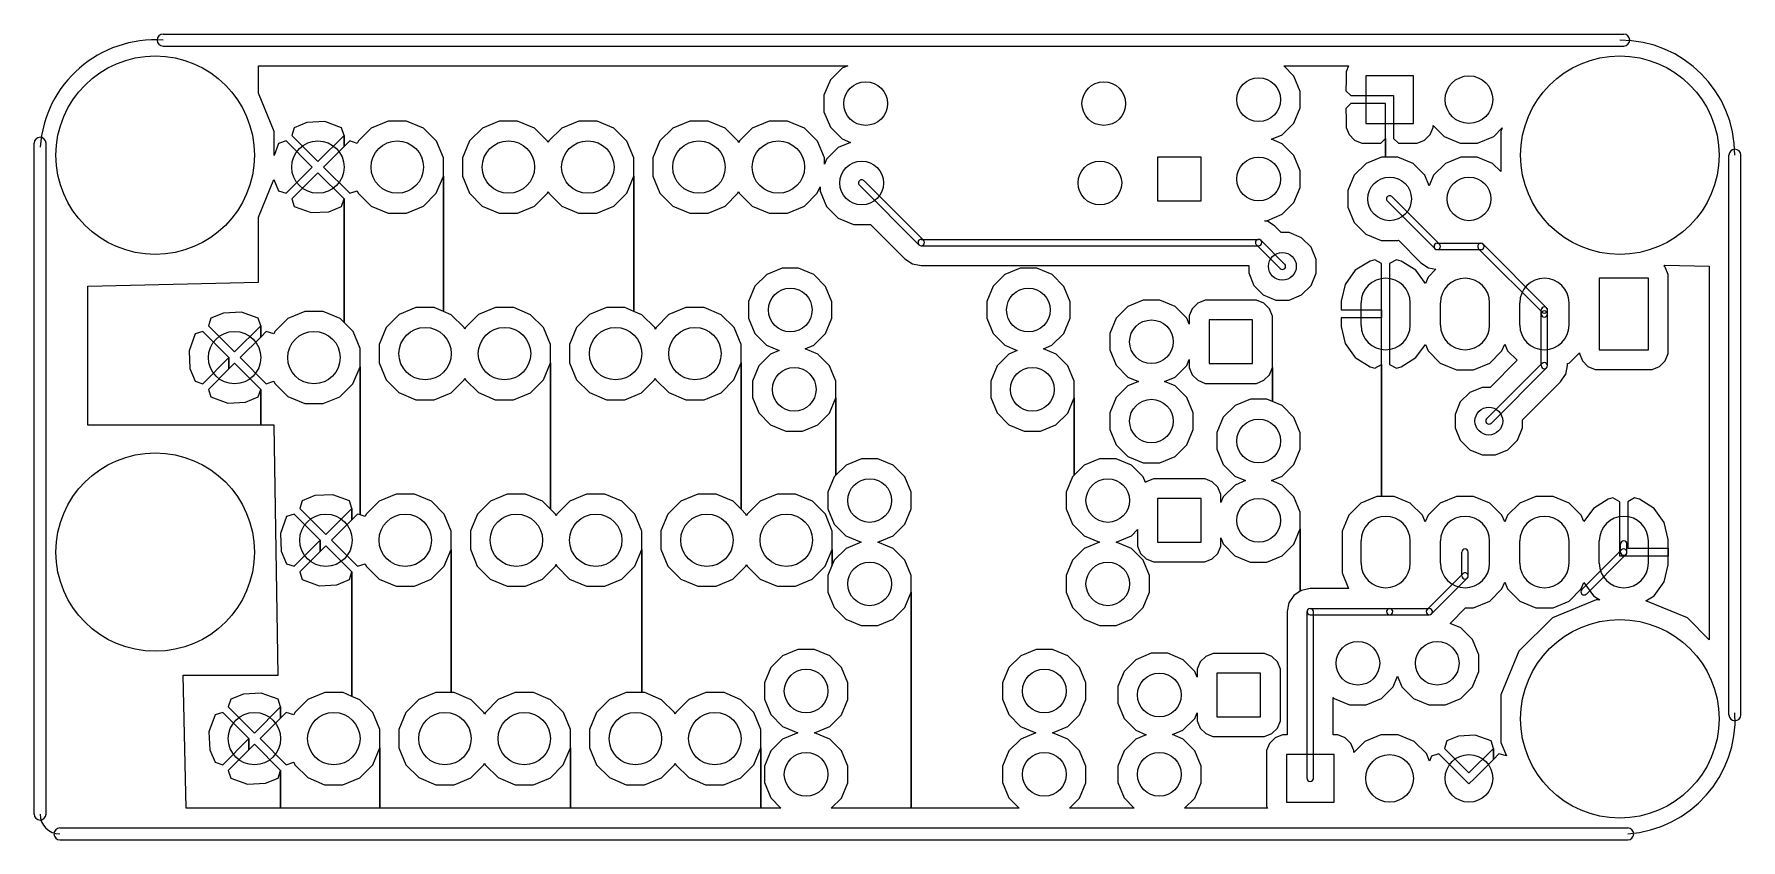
# Model space of a CAD drawing. Extents: x 62725 to 84225, y 46645 to 56795.
import ezdxf

# ---------------------------------------------------------------- set-up
doc = ezdxf.new("R2010")
doc.units = 0
doc.layers.add('BLACK', color=1, linetype='CONTINUOUS')

msp = doc.modelspace()

# ---------------------------------------------------------------- linework, layer by layer
at = {"layer": 'BLACK'}
for p, q in [((64350, 56795), (82750, 56795)), ((64350, 56645), (82750, 56645)), ((65550, 56051), (65550, 56395)), ((65550, 56395), (72975, 56395)), ((65550, 56051), (65550, 56395)), ((65550, 56395), (72975, 56395)), ((72903, 56365), (72755, 56218)), ((72903, 56365), (72755, 56218)), ((72975, 56395), (72903, 56365)), ((72975, 56395), (72903, 56365)), ((78595, 56267), (78467, 56395)), ((78467, 56395), (79282, 56395)), ((78595, 56267), (78467, 56395)), ((78467, 56395), (79282, 56395)), ((79282, 56395), (79251, 56320)), ((79282, 56395), (79251, 56320)), ((72755, 56218), (72675, 56025)), ((72755, 56218), (72675, 56025)), ((78675, 56074), (78595, 56267)), ((78675, 56074), (78595, 56267)), ((79251, 56221), (79250, 56082)), ((79251, 56221), (79250, 56082)), ((79251, 56320), (79251, 56221)), ((79251, 56320), (79251, 56221)), ((79500, 56270), (79500, 55670)), ((80100, 56270), (79500, 56270)), ((80100, 55670), (80100, 56270)), ((65750, 55567), (65550, 56051)), ((65750, 55567), (65550, 56051)), ((72675, 56025), (72675, 55816)), ((72675, 56025), (72675, 55816)), ((78675, 55865), (78675, 56074)), ((78675, 55865), (78675, 56074)), ((79250, 56082), (79312, 56020)), ((79250, 56082), (79312, 56020)), ((79312, 55920), (79250, 55858)), ((79312, 55920), (79250, 55858)), ((79312, 56020), (79700, 56020)), ((79312, 56020), (79700, 56020)), ((79750, 55920), (79312, 55920)), ((79750, 55920), (79312, 55920)), ((79700, 56020), (79750, 56020)), ((79700, 56020), (79750, 56020)), ((79750, 56020), (79850, 56020)), ((79750, 56020), (79850, 56020)), ((79750, 55482), (79750, 55920)), ((79750, 55482), (79750, 55920)), ((79850, 56020), (79850, 55920)), ((79850, 56020), (79850, 55920)), ((79850, 55920), (79850, 55870)), ((79850, 55920), (79850, 55870)), ((66386, 55693), (66161, 55682)), ((66386, 55693), (66161, 55682)), ((66598, 55616), (66386, 55693)), ((66598, 55616), (66386, 55693)), ((67185, 55700), (66972, 55612)), ((67185, 55700), (66972, 55612)), ((67416, 55700), (67185, 55700)), ((67416, 55700), (67185, 55700)), ((67629, 55611), (67416, 55700)), ((67629, 55611), (67416, 55700)), ((68585, 55700), (68372, 55612)), ((68585, 55700), (68372, 55612)), ((68816, 55700), (68585, 55700)), ((68816, 55700), (68585, 55700)), ((69029, 55611), (68816, 55700)), ((69029, 55611), (68816, 55700)), ((69585, 55700), (69372, 55612)), ((69585, 55700), (69372, 55612)), ((69816, 55700), (69585, 55700)), ((69816, 55700), (69585, 55700)), ((70029, 55611), (69816, 55700)), ((70029, 55611), (69816, 55700)), ((70985, 55700), (70772, 55612)), ((70985, 55700), (70772, 55612)), ((71216, 55700), (70985, 55700)), ((71216, 55700), (70985, 55700)), ((71429, 55611), (71216, 55700)), ((71429, 55611), (71216, 55700)), ((71985, 55700), (71772, 55612)), ((71985, 55700), (71772, 55612)), ((72216, 55700), (71985, 55700)), ((72216, 55700), (71985, 55700)), ((72429, 55611), (72216, 55700)), ((72429, 55611), (72216, 55700)), ((72675, 55816), (72755, 55623)), ((72675, 55816), (72755, 55623)), ((78595, 55672), (78675, 55865)), ((78595, 55672), (78675, 55865)), ((79250, 55858), (79251, 55719)), ((79250, 55858), (79251, 55719)), ((79251, 55719), (79251, 55620)), ((79251, 55719), (79251, 55620)), ((79850, 55870), (79850, 55482)), ((79850, 55870), (79850, 55482)), ((65749, 55268), (65750, 55567)), ((65749, 55268), (65750, 55567)), ((66002, 55616), (65971, 55520)), ((66002, 55616), (65971, 55520)), ((65971, 55520), (66300, 55191)), ((65971, 55520), (66300, 55191)), ((66161, 55682), (66002, 55616)), ((66161, 55682), (66002, 55616)), ((66300, 55191), (66629, 55520)), ((66300, 55191), (66629, 55520)), ((66629, 55520), (66598, 55616)), ((66629, 55520), (66598, 55616)), ((66629, 55378), (66629, 55520)), ((66629, 55520), (66629, 55378)), ((66629, 55378), (66629, 55520)), ((66629, 55520), (66629, 55378)), ((66972, 55612), (66809, 55449)), ((66972, 55612), (66809, 55449)), ((67792, 55448), (67629, 55611)), ((67792, 55448), (67629, 55611)), ((68372, 55612), (68209, 55449)), ((68372, 55612), (68209, 55449)), ((69192, 55448), (69029, 55611)), ((69192, 55448), (69029, 55611)), ((69372, 55612), (69209, 55449)), ((69372, 55612), (69209, 55449)), ((70192, 55448), (70029, 55611)), ((70192, 55448), (70029, 55611)), ((70772, 55612), (70609, 55449)), ((70772, 55612), (70609, 55449)), ((71592, 55448), (71429, 55611)), ((71592, 55448), (71429, 55611)), ((71772, 55612), (71609, 55449)), ((71772, 55612), (71609, 55449)), ((72592, 55448), (72429, 55611)), ((72592, 55448), (72429, 55611)), ((72755, 55623), (72902, 55475)), ((72755, 55623), (72902, 55475)), ((72902, 55475), (73010, 55431)), ((72902, 55475), (73010, 55431)), ((78314, 55471), (78447, 55525)), ((78314, 55471), (78447, 55525)), ((78448, 55415), (78314, 55471)), ((78448, 55415), (78314, 55471)), ((78447, 55525), (78595, 55672)), ((78447, 55525), (78595, 55672)), ((79251, 55620), (79289, 55529)), ((79251, 55620), (79289, 55529)), ((79289, 55529), (79359, 55459)), ((79289, 55529), (79359, 55459)), ((79500, 55670), (80100, 55670)), ((79688, 55420), (79750, 55482)), ((79688, 55420), (79750, 55482)), ((79750, 55245), (79750, 55482)), ((79750, 55482), (79750, 55245)), ((79750, 55245), (79750, 55482)), ((79750, 55482), (79750, 55245)), ((79850, 55482), (79912, 55420)), ((79850, 55482), (79912, 55420)), ((80241, 55459), (80311, 55529)), ((80241, 55459), (80311, 55529)), ((80311, 55529), (80349, 55620)), ((80311, 55529), (80349, 55620)), ((80349, 55620), (80349, 55645)), ((80349, 55645), (80489, 55505)), ((80349, 55620), (80349, 55645)), ((80349, 55645), (80489, 55505)), ((80489, 55505), (80691, 55421)), ((80489, 55505), (80691, 55421)), ((80909, 55421), (81111, 55505)), ((80909, 55421), (81111, 55505)), ((81111, 55505), (81218, 55613)), ((81111, 55505), (81218, 55613)), ((81201, 55570), (81200, 55063)), ((81201, 55570), (81200, 55063)), ((81218, 55613), (81201, 55570)), ((81218, 55613), (81201, 55570)), ((62725, 46970), (62725, 55420)), ((62875, 46970), (62875, 55420)), ((65804, 55418), (65749, 55268)), ((65804, 55418), (65749, 55268)), ((65900, 55449), (65804, 55418)), ((65900, 55449), (65804, 55418)), ((66229, 55120), (65900, 55449)), ((66229, 55120), (65900, 55449)), ((66629, 55378), (66371, 55120)), ((66629, 55378), (66371, 55120)), ((66700, 55449), (66629, 55378)), ((66700, 55449), (66629, 55378)), ((66796, 55418), (66700, 55449)), ((66796, 55418), (66700, 55449)), ((66809, 55449), (66796, 55418)), ((66809, 55449), (66796, 55418)), ((67880, 55235), (67792, 55448)), ((67880, 55235), (67792, 55448)), ((68209, 55449), (68120, 55236)), ((68209, 55449), (68120, 55236)), ((69200, 55429), (69192, 55448)), ((69200, 55429), (69192, 55448)), ((69209, 55449), (69200, 55429)), ((69209, 55449), (69200, 55429)), ((70280, 55235), (70192, 55448)), ((70280, 55235), (70192, 55448)), ((70609, 55449), (70520, 55236)), ((70609, 55449), (70520, 55236)), ((71600, 55429), (71592, 55448)), ((71600, 55429), (71592, 55448)), ((71609, 55449), (71600, 55429)), ((71609, 55449), (71600, 55429)), ((72680, 55235), (72592, 55448)), ((72680, 55235), (72592, 55448)), ((72853, 55365), (72705, 55218)), ((72853, 55365), (72705, 55218)), ((73010, 55431), (72853, 55365)), ((73010, 55431), (72853, 55365)), ((78595, 55267), (78448, 55415)), ((78595, 55267), (78448, 55415)), ((78675, 55074), (78595, 55267)), ((78675, 55074), (78595, 55267)), ((79359, 55459), (79451, 55421)), ((79359, 55459), (79451, 55421)), ((79451, 55421), (79688, 55420)), ((79451, 55421), (79688, 55420)), ((79912, 55420), (80149, 55421)), ((79912, 55420), (80149, 55421)), ((80149, 55421), (80241, 55459)), ((80149, 55421), (80241, 55459)), ((80691, 55421), (80909, 55421)), ((80691, 55421), (80909, 55421)), ((84075, 48220), (84075, 55270)), ((84225, 48220), (84225, 55270)), ((65900, 54791), (66229, 55120)), ((65900, 54791), (66229, 55120)), ((66300, 55049), (65971, 54720)), ((66300, 55049), (65971, 54720)), ((66629, 54720), (66300, 55049)), ((66629, 54720), (66300, 55049)), ((66371, 55120), (66700, 54791)), ((66371, 55120), (66700, 54791)), ((67880, 55004), (67880, 55235)), ((67880, 55004), (67880, 55235)), ((68120, 55236), (68120, 55005)), ((68120, 55236), (68120, 55005)), ((70280, 55004), (70280, 55235)), ((70280, 55004), (70280, 55235)), ((70520, 55236), (70520, 55005)), ((70520, 55236), (70520, 55005)), ((72680, 55158), (72680, 55235)), ((72680, 55158), (72680, 55235)), ((72705, 55218), (72680, 55158)), ((72705, 55218), (72680, 55158)), ((77425, 55245), (76875, 55245)), ((76875, 55245), (76875, 54695)), ((77425, 54695), (77425, 55245)), ((78675, 54865), (78675, 55074)), ((78675, 54865), (78675, 55074)), ((79503, 55165), (79355, 55018)), ((79503, 55165), (79355, 55018)), ((79696, 55245), (79503, 55165)), ((79696, 55245), (79503, 55165)), ((79750, 55245), (79696, 55245)), ((79750, 55245), (79696, 55245)), ((79905, 55245), (79750, 55245)), ((79905, 55245), (79750, 55245)), ((80098, 55165), (79905, 55245)), ((80098, 55165), (79905, 55245)), ((80245, 55017), (80098, 55165)), ((80245, 55017), (80098, 55165)), ((80503, 55165), (80355, 55018)), ((80503, 55165), (80355, 55018)), ((80696, 55245), (80503, 55165)), ((80696, 55245), (80503, 55165)), ((80905, 55245), (80696, 55245)), ((80905, 55245), (80696, 55245)), ((81098, 55165), (80905, 55245)), ((81098, 55165), (80905, 55245)), ((81200, 55063), (81098, 55165)), ((81200, 55063), (81098, 55165)), ((65550, 54490), (65745, 54963)), ((65550, 54490), (65745, 54963)), ((65745, 54963), (65804, 54822)), ((65745, 54963), (65804, 54822)), ((67791, 54791), (67880, 55004)), ((67791, 54791), (67880, 55004)), ((67880, 53303), (67880, 55004)), ((67880, 55004), (67880, 53303)), ((67880, 53303), (67880, 55004)), ((67880, 55004), (67880, 53303)), ((68120, 55005), (68208, 54792)), ((68120, 55005), (68208, 54792)), ((70191, 54791), (70280, 55004)), ((70191, 54791), (70280, 55004)), ((70280, 53303), (70280, 55004)), ((70280, 55004), (70280, 53303)), ((70280, 53303), (70280, 55004)), ((70280, 55004), (70280, 53303)), ((70520, 55005), (70608, 54792)), ((70520, 55005), (70608, 54792)), ((72591, 54791), (72625, 54873)), ((72591, 54791), (72625, 54873)), ((72625, 54873), (72625, 54816)), ((72625, 54873), (72625, 54816)), ((73871, 54142), (73122, 54891)), ((73928, 54199), (73179, 54948)), ((78595, 54672), (78675, 54865)), ((78595, 54672), (78675, 54865)), ((79355, 55018), (79275, 54825)), ((79355, 55018), (79275, 54825)), ((79275, 54825), (79275, 54616)), ((79275, 54825), (79275, 54616)), ((80299, 54885), (80245, 55017)), ((80299, 54885), (80245, 55017)), ((80355, 55018), (80299, 54885)), ((80355, 55018), (80299, 54885)), ((65804, 54822), (65900, 54791)), ((65804, 54822), (65900, 54791)), ((65971, 54720), (66002, 54624)), ((65971, 54720), (66002, 54624)), ((66002, 54624), (66214, 54547)), ((66002, 54624), (66214, 54547)), ((66439, 54558), (66598, 54624)), ((66439, 54558), (66598, 54624)), ((66598, 54624), (66629, 54720)), ((66598, 54624), (66629, 54720)), ((66629, 53161), (66629, 54720)), ((66629, 54720), (66629, 53161)), ((66629, 53161), (66629, 54720)), ((66629, 54720), (66629, 53161)), ((66700, 54791), (66795, 54822)), ((66700, 54791), (66795, 54822)), ((66795, 54822), (66796, 54822)), ((66795, 54822), (66796, 54822)), ((66796, 54822), (66808, 54792)), ((66796, 54822), (66808, 54792)), ((66808, 54792), (66971, 54629)), ((66808, 54792), (66971, 54629)), ((66971, 54629), (67184, 54540)), ((66971, 54629), (67184, 54540)), ((67415, 54540), (67628, 54628)), ((67415, 54540), (67628, 54628)), ((67628, 54628), (67791, 54791)), ((67628, 54628), (67791, 54791)), ((68208, 54792), (68371, 54629)), ((68208, 54792), (68371, 54629)), ((68371, 54629), (68584, 54540)), ((68371, 54629), (68584, 54540)), ((68815, 54540), (69028, 54628)), ((68815, 54540), (69028, 54628)), ((69028, 54628), (69191, 54791)), ((69028, 54628), (69191, 54791)), ((69191, 54791), (69199, 54812)), ((69191, 54791), (69199, 54812)), ((69199, 54812), (69208, 54792)), ((69199, 54812), (69208, 54792)), ((69208, 54792), (69371, 54629)), ((69208, 54792), (69371, 54629)), ((69371, 54629), (69584, 54540)), ((69371, 54629), (69584, 54540)), ((69815, 54540), (70028, 54628)), ((69815, 54540), (70028, 54628)), ((70028, 54628), (70191, 54791)), ((70028, 54628), (70191, 54791)), ((70608, 54792), (70771, 54629)), ((70608, 54792), (70771, 54629)), ((70771, 54629), (70984, 54540)), ((70771, 54629), (70984, 54540)), ((71215, 54540), (71428, 54628)), ((71215, 54540), (71428, 54628)), ((71428, 54628), (71591, 54791)), ((71428, 54628), (71591, 54791)), ((71591, 54791), (71599, 54812)), ((71591, 54791), (71599, 54812)), ((71599, 54812), (71608, 54792)), ((71599, 54812), (71608, 54792)), ((71608, 54792), (71771, 54629)), ((71608, 54792), (71771, 54629)), ((71771, 54629), (71984, 54540)), ((71771, 54629), (71984, 54540)), ((72215, 54540), (72428, 54628)), ((72215, 54540), (72428, 54628)), ((72428, 54628), (72591, 54791)), ((72428, 54628), (72591, 54791)), ((72625, 54816), (72705, 54623)), ((72625, 54816), (72705, 54623)), ((72705, 54623), (72852, 54475)), ((72705, 54623), (72852, 54475)), ((76875, 54695), (77425, 54695)), ((78447, 54525), (78595, 54672)), ((78447, 54525), (78595, 54672)), ((79275, 54616), (79355, 54423)), ((79275, 54616), (79355, 54423)), ((80372, 54092), (79772, 54692)), ((80428, 54148), (79828, 54748)), ((65550, 53671), (65550, 54490)), ((65550, 53671), (65550, 54490)), ((66214, 54547), (66439, 54558)), ((66214, 54547), (66439, 54558)), ((67184, 54540), (67415, 54540)), ((67184, 54540), (67415, 54540)), ((68584, 54540), (68815, 54540)), ((68584, 54540), (68815, 54540)), ((69584, 54540), (69815, 54540)), ((69584, 54540), (69815, 54540)), ((70984, 54540), (71215, 54540)), ((70984, 54540), (71215, 54540)), ((71984, 54540), (72215, 54540)), ((71984, 54540), (72215, 54540)), ((72852, 54475), (73045, 54395)), ((72852, 54475), (73045, 54395)), ((73045, 54395), (73254, 54395)), ((73045, 54395), (73254, 54395)), ((73254, 54395), (73261, 54399)), ((73254, 54395), (73261, 54399)), ((73261, 54399), (73694, 53965)), ((73261, 54399), (73694, 53965)), ((78261, 54438), (78225, 54445)), ((78225, 54445), (78254, 54445)), ((78261, 54438), (78225, 54445)), ((78225, 54445), (78254, 54445)), ((78254, 54445), (78447, 54525)), ((78254, 54445), (78447, 54525)), ((78355, 54375), (78261, 54438)), ((78355, 54375), (78261, 54438)), ((79355, 54423), (79502, 54275)), ((79355, 54423), (79502, 54275)), ((73900, 54210), (78150, 54210)), ((78478, 53898), (78178, 54198)), ((78435, 54295), (78355, 54375)), ((78435, 54295), (78355, 54375)), ((78535, 54295), (78435, 54295)), ((78535, 54295), (78435, 54295)), ((78691, 54230), (78535, 54295)), ((78691, 54230), (78535, 54295)), ((78811, 54110), (78691, 54230)), ((78811, 54110), (78691, 54230)), ((79502, 54275), (79695, 54195)), ((79502, 54275), (79695, 54195)), ((79695, 54195), (79904, 54195)), ((79695, 54195), (79904, 54195)), ((79904, 54195), (79911, 54199)), ((79904, 54195), (79911, 54199)), ((79911, 54199), (80195, 53915)), ((79911, 54199), (80195, 53915)), ((73694, 53965), (73695, 53965)), ((73694, 53965), (73695, 53965)), ((73695, 53965), (73789, 53902)), ((73695, 53965), (73789, 53902)), ((73900, 54130), (78150, 54130)), ((78422, 53842), (78122, 54142)), ((78875, 53954), (78811, 54110)), ((78875, 53954), (78811, 54110)), ((80400, 54160), (80950, 54160)), ((80400, 54080), (80950, 54080)), ((81721, 53292), (80922, 54091)), ((81778, 53349), (80979, 54148)), ((71953, 53765), (71805, 53618)), ((71953, 53765), (71805, 53618)), ((72146, 53845), (71953, 53765)), ((72146, 53845), (71953, 53765)), ((72355, 53845), (72146, 53845)), ((72355, 53845), (72146, 53845)), ((72548, 53765), (72355, 53845)), ((72548, 53765), (72355, 53845)), ((72695, 53617), (72548, 53765)), ((72695, 53617), (72548, 53765)), ((73789, 53902), (73900, 53880)), ((73789, 53902), (73900, 53880)), ((73900, 53880), (78025, 53880)), ((73900, 53880), (78025, 53880)), ((74953, 53765), (74805, 53618)), ((74953, 53765), (74805, 53618)), ((75146, 53845), (74953, 53765)), ((75146, 53845), (74953, 53765)), ((75355, 53845), (75146, 53845)), ((75355, 53845), (75146, 53845)), ((75548, 53765), (75355, 53845)), ((75548, 53765), (75355, 53845)), ((75695, 53617), (75548, 53765)), ((75695, 53617), (75548, 53765)), ((78025, 53880), (78025, 53786)), ((78025, 53880), (78025, 53786)), ((78025, 53786), (78089, 53630)), ((78025, 53786), (78089, 53630)), ((78810, 53629), (78875, 53785)), ((78810, 53629), (78875, 53785)), ((78875, 53785), (78875, 53954)), ((78875, 53785), (78875, 53954)), ((79368, 53820), (79240, 53643)), ((79368, 53820), (79240, 53643)), ((79554, 53935), (79368, 53820)), ((79554, 53935), (79368, 53820)), ((79613, 53952), (79554, 53935)), ((79613, 53952), (79554, 53935)), ((79700, 53905), (79613, 53952)), ((79700, 53905), (79613, 53952)), ((79700, 53320), (79700, 53905)), ((79700, 53320), (79700, 53905)), ((79887, 53952), (79800, 53905)), ((79887, 53952), (79800, 53905)), ((79800, 53905), (79800, 53370)), ((79800, 53905), (79800, 53370)), ((79946, 53935), (79887, 53952)), ((79946, 53935), (79887, 53952)), ((80132, 53820), (79946, 53935)), ((80132, 53820), (79946, 53935)), ((80251, 53655), (80132, 53820)), ((80251, 53655), (80132, 53820)), ((80195, 53915), (80289, 53852)), ((80195, 53915), (80289, 53852)), ((80384, 53834), (80285, 53734)), ((80384, 53834), (80285, 53734)), ((80289, 53852), (80384, 53834)), ((80289, 53852), (80384, 53834)), ((83255, 53877), (83269, 53883)), ((83255, 53877), (83269, 53883)), ((83271, 53861), (83255, 53877)), ((83271, 53861), (83255, 53877)), ((83269, 53883), (83825, 53872)), ((83269, 53883), (83825, 53872)), ((83309, 53769), (83271, 53861)), ((83309, 53769), (83271, 53861)), ((83309, 52869), (83309, 53769)), ((83309, 52869), (83309, 53769)), ((83825, 53872), (83825, 49166)), ((83825, 53872), (83825, 49166)), ((63400, 53621), (65550, 53671)), ((63400, 53621), (65550, 53671)), ((63400, 51870), (63400, 53621)), ((63400, 51870), (63400, 53621)), ((71805, 53618), (71725, 53425)), ((71805, 53618), (71725, 53425)), ((72775, 53424), (72695, 53617)), ((72775, 53424), (72695, 53617)), ((74805, 53618), (74725, 53425)), ((74805, 53618), (74725, 53425)), ((75775, 53424), (75695, 53617)), ((75775, 53424), (75695, 53617)), ((78089, 53630), (78209, 53510)), ((78089, 53630), (78209, 53510)), ((78690, 53509), (78810, 53629)), ((78690, 53509), (78810, 53629)), ((79240, 53643), (79190, 53430)), ((79240, 53643), (79190, 53430)), ((80285, 53734), (80251, 53655)), ((80285, 53734), (80251, 53655)), ((83060, 53720), (82440, 53720)), ((82440, 53720), (82440, 52820)), ((83060, 52820), (83060, 53720)), ((67535, 53350), (67322, 53262)), ((67535, 53350), (67322, 53262)), ((67766, 53350), (67535, 53350)), ((67766, 53350), (67535, 53350)), ((67880, 53303), (67766, 53350)), ((67880, 53303), (67766, 53350)), ((68535, 53350), (68322, 53262)), ((68535, 53350), (68322, 53262)), ((68766, 53350), (68535, 53350)), ((68766, 53350), (68535, 53350)), ((68979, 53261), (68766, 53350)), ((68979, 53261), (68766, 53350)), ((69935, 53350), (69722, 53262)), ((69935, 53350), (69722, 53262)), ((70166, 53350), (69935, 53350)), ((70166, 53350), (69935, 53350)), ((70280, 53303), (70166, 53350)), ((70280, 53303), (70166, 53350)), ((70935, 53350), (70722, 53262)), ((70935, 53350), (70722, 53262)), ((71166, 53350), (70935, 53350)), ((71166, 53350), (70935, 53350)), ((71379, 53261), (71166, 53350)), ((71379, 53261), (71166, 53350)), ((71725, 53425), (71725, 53216)), ((71725, 53425), (71725, 53216)), ((72775, 53215), (72775, 53424)), ((72775, 53215), (72775, 53424)), ((74725, 53425), (74725, 53216)), ((74725, 53425), (74725, 53216)), ((75775, 53215), (75775, 53424)), ((75775, 53215), (75775, 53424)), ((76503, 53365), (76355, 53218)), ((76503, 53365), (76355, 53218)), ((76696, 53445), (76503, 53365)), ((76696, 53445), (76503, 53365)), ((76905, 53445), (76696, 53445)), ((76905, 53445), (76696, 53445)), ((77098, 53365), (76905, 53445)), ((77098, 53365), (76905, 53445)), ((77245, 53217), (77098, 53365)), ((77245, 53217), (77098, 53365)), ((77314, 53336), (77276, 53245)), ((77314, 53336), (77276, 53245)), ((77384, 53406), (77314, 53336)), ((77384, 53406), (77314, 53336)), ((77476, 53444), (77384, 53406)), ((77476, 53444), (77384, 53406)), ((78026, 53444), (77476, 53444)), ((78026, 53444), (77476, 53444)), ((78125, 53444), (78026, 53444)), ((78125, 53444), (78026, 53444)), ((78216, 53406), (78125, 53444)), ((78216, 53406), (78125, 53444)), ((78209, 53510), (78365, 53445)), ((78209, 53510), (78365, 53445)), ((78286, 53336), (78216, 53406)), ((78286, 53336), (78216, 53406)), ((78324, 53244), (78286, 53336)), ((78324, 53244), (78286, 53336)), ((78365, 53445), (78534, 53445)), ((78365, 53445), (78534, 53445)), ((78534, 53445), (78690, 53509)), ((78534, 53445), (78690, 53509)), ((79190, 53430), (79190, 53320)), ((79190, 53430), (79190, 53320)), ((79190, 53320), (79700, 53320)), ((79190, 53320), (79700, 53320)), ((79440, 53130), (79440, 53410)), ((79700, 53220), (79700, 53320)), ((79700, 53320), (79700, 53220)), ((79700, 53220), (79700, 53320)), ((79700, 53320), (79700, 53220)), ((79800, 53370), (79800, 53320)), ((79800, 53370), (79800, 53320)), ((79800, 53320), (79800, 53220)), ((79800, 53320), (79800, 53220)), ((80060, 53130), (80060, 53410)), ((80440, 53130), (80440, 53410)), ((81060, 53130), (81060, 53410)), ((81440, 53130), (81440, 53410)), ((81710, 53270), (81710, 53320)), ((81790, 53270), (81790, 53320)), ((82060, 53130), (82060, 53410)), ((64952, 53216), (64921, 53120)), ((64952, 53216), (64921, 53120)), ((64921, 53120), (65250, 52791)), ((64921, 53120), (65250, 52791)), ((65111, 53282), (64952, 53216)), ((65111, 53282), (64952, 53216)), ((65336, 53293), (65111, 53282)), ((65336, 53293), (65111, 53282)), ((65250, 52791), (65579, 53120)), ((65250, 52791), (65579, 53120)), ((65548, 53216), (65336, 53293)), ((65548, 53216), (65336, 53293)), ((65579, 53120), (65548, 53216)), ((65579, 53120), (65548, 53216)), ((65579, 52978), (65579, 53120)), ((65579, 53120), (65579, 52978)), ((65579, 52978), (65579, 53120)), ((65579, 53120), (65579, 52978)), ((65922, 53212), (65759, 53049)), ((65922, 53212), (65759, 53049)), ((66135, 53300), (65922, 53212)), ((66135, 53300), (65922, 53212)), ((66366, 53300), (66135, 53300)), ((66366, 53300), (66135, 53300)), ((66579, 53211), (66366, 53300)), ((66579, 53211), (66366, 53300)), ((66629, 53161), (66579, 53211)), ((66629, 53161), (66579, 53211)), ((66742, 53048), (66629, 53161)), ((66742, 53048), (66629, 53161)), ((67322, 53262), (67159, 53099)), ((67322, 53262), (67159, 53099)), ((67979, 53261), (67880, 53303)), ((67979, 53261), (67880, 53303)), ((68142, 53098), (67979, 53261)), ((68142, 53098), (67979, 53261)), ((68322, 53262), (68159, 53099)), ((68322, 53262), (68159, 53099)), ((69142, 53098), (68979, 53261)), ((69142, 53098), (68979, 53261)), ((69722, 53262), (69559, 53099)), ((69722, 53262), (69559, 53099)), ((70379, 53261), (70280, 53303)), ((70379, 53261), (70280, 53303)), ((70542, 53098), (70379, 53261)), ((70542, 53098), (70379, 53261)), ((70722, 53262), (70559, 53099)), ((70722, 53262), (70559, 53099)), ((71542, 53098), (71379, 53261)), ((71542, 53098), (71379, 53261)), ((71725, 53216), (71805, 53023)), ((71725, 53216), (71805, 53023)), ((72695, 53022), (72775, 53215)), ((72695, 53022), (72775, 53215)), ((74725, 53216), (74805, 53023)), ((74725, 53216), (74805, 53023)), ((75695, 53022), (75775, 53215)), ((75695, 53022), (75775, 53215)), ((76355, 53218), (76275, 53025)), ((76355, 53218), (76275, 53025)), ((77276, 53143), (77245, 53217)), ((77276, 53143), (77245, 53217)), ((77276, 53245), (77276, 53146)), ((77276, 53245), (77276, 53146)), ((77276, 53146), (77276, 53143)), ((77276, 53146), (77276, 53143)), ((77525, 53195), (77525, 52645)), ((78075, 53195), (77525, 53195)), ((78075, 52645), (78075, 53195)), ((78324, 52694), (78324, 53244)), ((78324, 52694), (78324, 53244)), ((79700, 53220), (79190, 53220)), ((79190, 53220), (79190, 53110)), ((79700, 53220), (79190, 53220)), ((79190, 53220), (79190, 53110)), ((79190, 53110), (79240, 52897)), ((79190, 53110), (79240, 52897)), ((79700, 52635), (79700, 53220)), ((79700, 52635), (79700, 53220)), ((79800, 53220), (79800, 53170)), ((79800, 53220), (79800, 53170)), ((79800, 53170), (79800, 52635)), ((79800, 53170), (79800, 52635)), ((81710, 52620), (81710, 53270)), ((81790, 52620), (81790, 53270)), ((64754, 53018), (64677, 52806)), ((64754, 53018), (64677, 52806)), ((64850, 53049), (64754, 53018)), ((64850, 53049), (64754, 53018)), ((65179, 52720), (64850, 53049)), ((65179, 52720), (64850, 53049)), ((65579, 52978), (65321, 52720)), ((65579, 52978), (65321, 52720)), ((65650, 53049), (65579, 52978)), ((65650, 53049), (65579, 52978)), ((65746, 53018), (65650, 53049)), ((65746, 53018), (65650, 53049)), ((65759, 53049), (65746, 53018)), ((65759, 53049), (65746, 53018)), ((66830, 52835), (66742, 53048)), ((66830, 52835), (66742, 53048)), ((67159, 53099), (67070, 52886)), ((67159, 53099), (67070, 52886)), ((68150, 53079), (68142, 53098)), ((68150, 53079), (68142, 53098)), ((68159, 53099), (68150, 53079)), ((68159, 53099), (68150, 53079)), ((69230, 52885), (69142, 53098)), ((69230, 52885), (69142, 53098)), ((69559, 53099), (69470, 52886)), ((69559, 53099), (69470, 52886)), ((70550, 53079), (70542, 53098)), ((70550, 53079), (70542, 53098)), ((70559, 53099), (70550, 53079)), ((70559, 53099), (70550, 53079)), ((71630, 52885), (71542, 53098)), ((71630, 52885), (71542, 53098)), ((71805, 53023), (71952, 52875)), ((71805, 53023), (71952, 52875)), ((72547, 52875), (72695, 53022)), ((72547, 52875), (72695, 53022)), ((74805, 53023), (74952, 52875)), ((74805, 53023), (74952, 52875)), ((75547, 52875), (75695, 53022)), ((75547, 52875), (75695, 53022)), ((76275, 53025), (76275, 52816)), ((76275, 53025), (76275, 52816)), ((79240, 52897), (79368, 52720)), ((79240, 52897), (79368, 52720)), ((81215, 52806), (81250, 52891)), ((81215, 52806), (81250, 52891)), ((81250, 52891), (81285, 52806)), ((81250, 52891), (81285, 52806)), ((64677, 52806), (64688, 52581)), ((64677, 52806), (64688, 52581)), ((64850, 52391), (65179, 52720)), ((64850, 52391), (65179, 52720)), ((65179, 52578), (65179, 52720)), ((65179, 52720), (65179, 52578)), ((65179, 52578), (65179, 52720)), ((65179, 52720), (65179, 52578)), ((65321, 52720), (65650, 52391)), ((65321, 52720), (65650, 52391)), ((66830, 52604), (66830, 52835)), ((66830, 52604), (66830, 52835)), ((67070, 52886), (67070, 52655)), ((67070, 52886), (67070, 52655)), ((69230, 52654), (69230, 52885)), ((69230, 52654), (69230, 52885)), ((69470, 52886), (69470, 52655)), ((69470, 52886), (69470, 52655)), ((71630, 52654), (71630, 52885)), ((71630, 52654), (71630, 52885)), ((72003, 52765), (71855, 52618)), ((72003, 52765), (71855, 52618)), ((71952, 52875), (72110, 52810)), ((71952, 52875), (72110, 52810)), ((72110, 52810), (72003, 52765)), ((72110, 52810), (72003, 52765)), ((72439, 52831), (72547, 52875)), ((72439, 52831), (72547, 52875)), ((72598, 52765), (72439, 52831)), ((72598, 52765), (72439, 52831)), ((72745, 52617), (72598, 52765)), ((72745, 52617), (72598, 52765)), ((75003, 52765), (74855, 52618)), ((75003, 52765), (74855, 52618)), ((74952, 52875), (75110, 52810)), ((74952, 52875), (75110, 52810)), ((75110, 52810), (75003, 52765)), ((75110, 52810), (75003, 52765)), ((75439, 52831), (75547, 52875)), ((75439, 52831), (75547, 52875)), ((75598, 52765), (75439, 52831)), ((75598, 52765), (75439, 52831)), ((75745, 52617), (75598, 52765)), ((75745, 52617), (75598, 52765)), ((76275, 52816), (76355, 52623)), ((76275, 52816), (76355, 52623)), ((77245, 52622), (77276, 52697)), ((77245, 52622), (77276, 52697)), ((77276, 52697), (77276, 52596)), ((77276, 52697), (77276, 52596)), ((78324, 52595), (78324, 52694)), ((78324, 52595), (78324, 52694)), ((79368, 52720), (79554, 52605)), ((79368, 52720), (79554, 52605)), ((79946, 52605), (80132, 52720)), ((79946, 52605), (80132, 52720)), ((80132, 52720), (80251, 52886)), ((80132, 52720), (80251, 52886)), ((80251, 52886), (80285, 52806)), ((80251, 52886), (80285, 52806)), ((80285, 52806), (80439, 52652)), ((80285, 52806), (80439, 52652)), ((81061, 52652), (81215, 52806)), ((81061, 52652), (81215, 52806)), ((81405, 52686), (81065, 52345)), ((81405, 52686), (81065, 52345)), ((81285, 52806), (81405, 52686)), ((81285, 52806), (81405, 52686)), ((82061, 52652), (82191, 52782)), ((82061, 52652), (82191, 52782)), ((82191, 52782), (82191, 52771)), ((82191, 52782), (82191, 52771)), ((82191, 52771), (82229, 52679)), ((82191, 52771), (82229, 52679)), ((82229, 52679), (82299, 52609)), ((82229, 52679), (82299, 52609)), ((82440, 52820), (83060, 52820)), ((83201, 52609), (83271, 52679)), ((83201, 52609), (83271, 52679)), ((83271, 52679), (83309, 52770)), ((83271, 52679), (83309, 52770)), ((83309, 52770), (83309, 52869)), ((83309, 52770), (83309, 52869)), ((64688, 52581), (64754, 52422)), ((64688, 52581), (64754, 52422)), ((65179, 52578), (64921, 52320)), ((65179, 52578), (64921, 52320)), ((65250, 52649), (65179, 52578)), ((65250, 52649), (65179, 52578)), ((65579, 52320), (65250, 52649)), ((65579, 52320), (65250, 52649)), ((66741, 52391), (66830, 52604)), ((66741, 52391), (66830, 52604)), ((66830, 50740), (66830, 52604)), ((66830, 52604), (66830, 50740)), ((66830, 50740), (66830, 52604)), ((66830, 52604), (66830, 50740)), ((67070, 52655), (67158, 52442)), ((67070, 52655), (67158, 52442)), ((68141, 52441), (68149, 52462)), ((68141, 52441), (68149, 52462)), ((68149, 52462), (68158, 52442)), ((68149, 52462), (68158, 52442)), ((69141, 52441), (69230, 52654)), ((69141, 52441), (69230, 52654)), ((69230, 50810), (69230, 52654)), ((69230, 52654), (69230, 50810)), ((69230, 50810), (69230, 52654)), ((69230, 52654), (69230, 50810)), ((69470, 52655), (69558, 52442)), ((69470, 52655), (69558, 52442)), ((70541, 52441), (70549, 52462)), ((70541, 52441), (70549, 52462)), ((70549, 52462), (70558, 52442)), ((70549, 52462), (70558, 52442)), ((71541, 52441), (71630, 52654)), ((71541, 52441), (71630, 52654)), ((71630, 50810), (71630, 52654)), ((71630, 52654), (71630, 50810)), ((71630, 50810), (71630, 52654)), ((71630, 52654), (71630, 50810)), ((71855, 52618), (71775, 52425)), ((71855, 52618), (71775, 52425)), ((72825, 52424), (72745, 52617)), ((72825, 52424), (72745, 52617)), ((74855, 52618), (74775, 52425)), ((74855, 52618), (74775, 52425)), ((75825, 52424), (75745, 52617)), ((75825, 52424), (75745, 52617)), ((76355, 52623), (76502, 52475)), ((76355, 52623), (76502, 52475)), ((76502, 52475), (76635, 52420)), ((76502, 52475), (76635, 52420)), ((76964, 52421), (77097, 52475)), ((76964, 52421), (77097, 52475)), ((77097, 52475), (77245, 52622)), ((77097, 52475), (77245, 52622)), ((77276, 52596), (77314, 52504)), ((77276, 52596), (77314, 52504)), ((77314, 52504), (77384, 52434)), ((77314, 52504), (77384, 52434)), ((77525, 52645), (78075, 52645)), ((78216, 52434), (78286, 52504)), ((78216, 52434), (78286, 52504)), ((78286, 52504), (78324, 52595)), ((78286, 52504), (78324, 52595)), ((78324, 52167), (78324, 52595)), ((78324, 52595), (78324, 52167)), ((78324, 52167), (78324, 52595)), ((78324, 52595), (78324, 52167)), ((79554, 52605), (79613, 52588)), ((79554, 52605), (79613, 52588)), ((79613, 52588), (79700, 52635)), ((79613, 52588), (79700, 52635)), ((79700, 50972), (79700, 52635)), ((79700, 52635), (79700, 50972)), ((79700, 50972), (79700, 52635)), ((79700, 52635), (79700, 50972)), ((79800, 52635), (79887, 52588)), ((79800, 52635), (79887, 52588)), ((79887, 52588), (79946, 52605)), ((79887, 52588), (79946, 52605)), ((80439, 52652), (80641, 52568)), ((80439, 52652), (80641, 52568)), ((80641, 52568), (80859, 52568)), ((80641, 52568), (80859, 52568)), ((80859, 52568), (81061, 52652)), ((80859, 52568), (81061, 52652)), ((81721, 52648), (81022, 51949)), ((81778, 52591), (81079, 51892)), ((81955, 52415), (82017, 52508)), ((81955, 52415), (82017, 52508)), ((82017, 52508), (82018, 52509)), ((82017, 52508), (82018, 52509)), ((82018, 52509), (82039, 52619)), ((82018, 52509), (82039, 52619)), ((82039, 52619), (82040, 52620)), ((82039, 52619), (82040, 52620)), ((82040, 52644), (82061, 52652)), ((82040, 52644), (82061, 52652)), ((82040, 52620), (82040, 52644)), ((82040, 52620), (82040, 52644)), ((82299, 52609), (82390, 52571)), ((82299, 52609), (82390, 52571)), ((82390, 52571), (82489, 52571)), ((82390, 52571), (82489, 52571)), ((82489, 52571), (83109, 52571)), ((82489, 52571), (83109, 52571)), ((83109, 52571), (83201, 52609)), ((83109, 52571), (83201, 52609)), ((64754, 52422), (64850, 52391)), ((64754, 52422), (64850, 52391)), ((64921, 52320), (64952, 52224)), ((64921, 52320), (64952, 52224)), ((65548, 52224), (65579, 52320)), ((65548, 52224), (65579, 52320)), ((65579, 51870), (65579, 52320)), ((65579, 52320), (65579, 51870)), ((65579, 51870), (65579, 52320)), ((65579, 52320), (65579, 51870)), ((65650, 52391), (65745, 52422)), ((65650, 52391), (65745, 52422)), ((65745, 52422), (65746, 52422)), ((65745, 52422), (65746, 52422)), ((65746, 52422), (65758, 52392)), ((65746, 52422), (65758, 52392)), ((65758, 52392), (65921, 52229)), ((65758, 52392), (65921, 52229)), ((66578, 52228), (66741, 52391)), ((66578, 52228), (66741, 52391)), ((67158, 52442), (67321, 52279)), ((67158, 52442), (67321, 52279)), ((67321, 52279), (67534, 52190)), ((67321, 52279), (67534, 52190)), ((67765, 52190), (67978, 52278)), ((67765, 52190), (67978, 52278)), ((67978, 52278), (68141, 52441)), ((67978, 52278), (68141, 52441)), ((68158, 52442), (68321, 52279)), ((68158, 52442), (68321, 52279)), ((68321, 52279), (68534, 52190)), ((68321, 52279), (68534, 52190)), ((68765, 52190), (68978, 52278)), ((68765, 52190), (68978, 52278)), ((68978, 52278), (69141, 52441)), ((68978, 52278), (69141, 52441)), ((69558, 52442), (69721, 52279)), ((69558, 52442), (69721, 52279)), ((69721, 52279), (69934, 52190)), ((69721, 52279), (69934, 52190)), ((70165, 52190), (70378, 52278)), ((70165, 52190), (70378, 52278)), ((70378, 52278), (70541, 52441)), ((70378, 52278), (70541, 52441)), ((70558, 52442), (70721, 52279)), ((70558, 52442), (70721, 52279)), ((70721, 52279), (70934, 52190)), ((70721, 52279), (70934, 52190)), ((71165, 52190), (71378, 52278)), ((71165, 52190), (71378, 52278)), ((71378, 52278), (71541, 52441)), ((71378, 52278), (71541, 52441)), ((71775, 52425), (71775, 52216)), ((71775, 52425), (71775, 52216)), ((72825, 52215), (72825, 52424)), ((72825, 52215), (72825, 52424)), ((74775, 52425), (74775, 52216)), ((74775, 52425), (74775, 52216)), ((75825, 52215), (75825, 52424)), ((75825, 52215), (75825, 52424)), ((76503, 52365), (76355, 52218)), ((76503, 52365), (76355, 52218)), ((76635, 52420), (76503, 52365)), ((76635, 52420), (76503, 52365)), ((77098, 52365), (76964, 52421)), ((77098, 52365), (76964, 52421)), ((77245, 52217), (77098, 52365)), ((77245, 52217), (77098, 52365)), ((77384, 52434), (77475, 52396)), ((77384, 52434), (77475, 52396)), ((77475, 52396), (77574, 52396)), ((77475, 52396), (77574, 52396)), ((77574, 52396), (78124, 52396)), ((77574, 52396), (78124, 52396)), ((78124, 52396), (78216, 52434)), ((78124, 52396), (78216, 52434)), ((80810, 52281), (80690, 52161)), ((80810, 52281), (80690, 52161)), ((80966, 52345), (80810, 52281)), ((80966, 52345), (80810, 52281)), ((81065, 52345), (80966, 52345)), ((81065, 52345), (80966, 52345)), ((81475, 51935), (81954, 52414)), ((81475, 51935), (81954, 52414)), ((81954, 52414), (81954, 52415)), ((81954, 52415), (81955, 52415)), ((81954, 52414), (81954, 52415)), ((81954, 52415), (81955, 52415)), ((64952, 52224), (65164, 52147)), ((64952, 52224), (65164, 52147)), ((65164, 52147), (65389, 52158)), ((65164, 52147), (65389, 52158)), ((65389, 52158), (65548, 52224)), ((65389, 52158), (65548, 52224)), ((65921, 52229), (66134, 52140)), ((65921, 52229), (66134, 52140)), ((66134, 52140), (66365, 52140)), ((66134, 52140), (66365, 52140)), ((66365, 52140), (66578, 52228)), ((66365, 52140), (66578, 52228)), ((67534, 52190), (67765, 52190)), ((67534, 52190), (67765, 52190)), ((68534, 52190), (68765, 52190)), ((68534, 52190), (68765, 52190)), ((69934, 52190), (70165, 52190)), ((69934, 52190), (70165, 52190)), ((70934, 52190), (71165, 52190)), ((70934, 52190), (71165, 52190)), ((71775, 52216), (71855, 52023)), ((71775, 52216), (71855, 52023)), ((72745, 52022), (72825, 52215)), ((72745, 52022), (72825, 52215)), ((72825, 51238), (72825, 52215)), ((72825, 52215), (72825, 51238)), ((72825, 51238), (72825, 52215)), ((72825, 52215), (72825, 51238)), ((74775, 52216), (74855, 52023)), ((74775, 52216), (74855, 52023)), ((75745, 52022), (75825, 52215)), ((75745, 52022), (75825, 52215)), ((75825, 51238), (75825, 52215)), ((75825, 52215), (75825, 51238)), ((75825, 51238), (75825, 52215)), ((75825, 52215), (75825, 51238)), ((76355, 52218), (76275, 52025)), ((76355, 52218), (76275, 52025)), ((77325, 52024), (77245, 52217)), ((77325, 52024), (77245, 52217)), ((77853, 52115), (77705, 51968)), ((77853, 52115), (77705, 51968)), ((78046, 52195), (77853, 52115)), ((78046, 52195), (77853, 52115)), ((78255, 52195), (78046, 52195)), ((78255, 52195), (78046, 52195)), ((78324, 52167), (78255, 52195)), ((78324, 52167), (78255, 52195)), ((78448, 52115), (78324, 52167)), ((78448, 52115), (78324, 52167)), ((78595, 51967), (78448, 52115)), ((78595, 51967), (78448, 52115)), ((80690, 52161), (80625, 52005)), ((80690, 52161), (80625, 52005)), ((65579, 51870), (63400, 51870)), ((65579, 51870), (63400, 51870)), ((65749, 51870), (65579, 51870)), ((65749, 51870), (65579, 51870)), ((65801, 48720), (65749, 51870)), ((65801, 48720), (65749, 51870)), ((71855, 52023), (72002, 51875)), ((71855, 52023), (72002, 51875)), ((72002, 51875), (72195, 51795)), ((72002, 51875), (72195, 51795)), ((72404, 51795), (72597, 51875)), ((72404, 51795), (72597, 51875)), ((72597, 51875), (72745, 52022)), ((72597, 51875), (72745, 52022)), ((74855, 52023), (75002, 51875)), ((74855, 52023), (75002, 51875)), ((75002, 51875), (75195, 51795)), ((75002, 51875), (75195, 51795)), ((75404, 51795), (75597, 51875)), ((75404, 51795), (75597, 51875)), ((75597, 51875), (75745, 52022)), ((75597, 51875), (75745, 52022)), ((76275, 52025), (76275, 51816)), ((76275, 52025), (76275, 51816)), ((76275, 51816), (76355, 51623)), ((76275, 51816), (76355, 51623)), ((77245, 51622), (77325, 51815)), ((77245, 51622), (77325, 51815)), ((77325, 51815), (77325, 52024)), ((77325, 51815), (77325, 52024)), ((77705, 51968), (77625, 51775)), ((77705, 51968), (77625, 51775)), ((78675, 51774), (78595, 51967)), ((78675, 51774), (78595, 51967)), ((80625, 52005), (80625, 51836)), ((80625, 52005), (80625, 51836)), ((80625, 51836), (80689, 51680)), ((80625, 51836), (80689, 51680)), ((81410, 51679), (81475, 51835)), ((81410, 51679), (81475, 51835)), ((81475, 51835), (81475, 51935)), ((81475, 51835), (81475, 51935)), ((72195, 51795), (72404, 51795)), ((72195, 51795), (72404, 51795)), ((75195, 51795), (75404, 51795)), ((75195, 51795), (75404, 51795)), ((76355, 51623), (76502, 51475)), ((76355, 51623), (76502, 51475)), ((77097, 51475), (77245, 51622)), ((77097, 51475), (77245, 51622)), ((77625, 51775), (77625, 51566)), ((77625, 51775), (77625, 51566)), ((78675, 51565), (78675, 51774)), ((78675, 51565), (78675, 51774)), ((80689, 51680), (80809, 51560)), ((80689, 51680), (80809, 51560)), ((81290, 51559), (81410, 51679)), ((81290, 51559), (81410, 51679)), ((73146, 51445), (72953, 51365)), ((73146, 51445), (72953, 51365)), ((73355, 51445), (73146, 51445)), ((73355, 51445), (73146, 51445)), ((73548, 51365), (73355, 51445)), ((73548, 51365), (73355, 51445)), ((76146, 51445), (75953, 51365)), ((76146, 51445), (75953, 51365)), ((76355, 51445), (76146, 51445)), ((76355, 51445), (76146, 51445)), ((76548, 51365), (76355, 51445)), ((76548, 51365), (76355, 51445)), ((76502, 51475), (76695, 51395)), ((76502, 51475), (76695, 51395)), ((76695, 51395), (76904, 51395)), ((76695, 51395), (76904, 51395)), ((76904, 51395), (77097, 51475)), ((76904, 51395), (77097, 51475)), ((77625, 51566), (77705, 51373)), ((77625, 51566), (77705, 51373)), ((78595, 51372), (78675, 51565)), ((78595, 51372), (78675, 51565)), ((80809, 51560), (80965, 51495)), ((80809, 51560), (80965, 51495)), ((80965, 51495), (81134, 51495)), ((80965, 51495), (81134, 51495)), ((81134, 51495), (81290, 51559)), ((81134, 51495), (81290, 51559)), ((72805, 51218), (72725, 51025)), ((72805, 51218), (72725, 51025)), ((72825, 51238), (72805, 51218)), ((72825, 51238), (72805, 51218)), ((72953, 51365), (72825, 51238)), ((72953, 51365), (72825, 51238)), ((73695, 51217), (73548, 51365)), ((73695, 51217), (73548, 51365)), ((73775, 51024), (73695, 51217)), ((73775, 51024), (73695, 51217)), ((75805, 51218), (75725, 51025)), ((75805, 51218), (75725, 51025)), ((75825, 51238), (75805, 51218)), ((75825, 51238), (75805, 51218)), ((75953, 51365), (75825, 51238)), ((75953, 51365), (75825, 51238)), ((76695, 51217), (76548, 51365)), ((76695, 51217), (76548, 51365)), ((76724, 51147), (76695, 51217)), ((76724, 51147), (76695, 51217)), ((76826, 51194), (76734, 51156)), ((76826, 51194), (76734, 51156)), ((77376, 51194), (76826, 51194)), ((77376, 51194), (76826, 51194)), ((77475, 51194), (77376, 51194)), ((77475, 51194), (77376, 51194)), ((77566, 51156), (77475, 51194)), ((77566, 51156), (77475, 51194)), ((77705, 51373), (77852, 51225)), ((77705, 51373), (77852, 51225)), ((77852, 51225), (77985, 51170)), ((77852, 51225), (77985, 51170)), ((77985, 51170), (77853, 51115)), ((77985, 51170), (77853, 51115)), ((78314, 51171), (78447, 51225)), ((78314, 51171), (78447, 51225)), ((78448, 51115), (78314, 51171)), ((78448, 51115), (78314, 51171)), ((78447, 51225), (78595, 51372)), ((78447, 51225), (78595, 51372)), ((66261, 50982), (66102, 50916)), ((66261, 50982), (66102, 50916)), ((66486, 50993), (66261, 50982)), ((66486, 50993), (66261, 50982)), ((66698, 50916), (66486, 50993)), ((66698, 50916), (66486, 50993)), ((67285, 51000), (67072, 50912)), ((67285, 51000), (67072, 50912)), ((67516, 51000), (67285, 51000)), ((67516, 51000), (67285, 51000)), ((67729, 50911), (67516, 51000)), ((67729, 50911), (67516, 51000)), ((68685, 51000), (68472, 50912)), ((68685, 51000), (68472, 50912)), ((68916, 51000), (68685, 51000)), ((68916, 51000), (68685, 51000)), ((69129, 50911), (68916, 51000)), ((69129, 50911), (68916, 51000)), ((69685, 51000), (69472, 50912)), ((69685, 51000), (69472, 50912)), ((69916, 51000), (69685, 51000)), ((69916, 51000), (69685, 51000)), ((70129, 50911), (69916, 51000)), ((70129, 50911), (69916, 51000)), ((71085, 51000), (70872, 50912)), ((71085, 51000), (70872, 50912)), ((71316, 51000), (71085, 51000)), ((71316, 51000), (71085, 51000)), ((71529, 50911), (71316, 51000)), ((71529, 50911), (71316, 51000)), ((72085, 51000), (71872, 50912)), ((72085, 51000), (71872, 50912)), ((72316, 51000), (72085, 51000)), ((72316, 51000), (72085, 51000)), ((72529, 50911), (72316, 51000)), ((72529, 50911), (72316, 51000)), ((72725, 51025), (72725, 50816)), ((72725, 51025), (72725, 50816)), ((73775, 50815), (73775, 51024)), ((73775, 50815), (73775, 51024)), ((75725, 51025), (75725, 50816)), ((75725, 51025), (75725, 50816)), ((76734, 51156), (76724, 51147)), ((76734, 51156), (76724, 51147)), ((77636, 51086), (77566, 51156)), ((77636, 51086), (77566, 51156)), ((77674, 50994), (77636, 51086)), ((77674, 50994), (77636, 51086)), ((77674, 50894), (77674, 50994)), ((77674, 50894), (77674, 50994)), ((77705, 50968), (77674, 50894)), ((77705, 50968), (77674, 50894)), ((77853, 51115), (77705, 50968)), ((77853, 51115), (77705, 50968)), ((78595, 50967), (78448, 51115)), ((78595, 50967), (78448, 51115)), ((78675, 50774), (78595, 50967)), ((78675, 50774), (78595, 50967)), ((79641, 50972), (79439, 50888)), ((79641, 50972), (79439, 50888)), ((79700, 50972), (79641, 50972)), ((79700, 50972), (79641, 50972)), ((79859, 50972), (79700, 50972)), ((79859, 50972), (79700, 50972)), ((80061, 50888), (79859, 50972)), ((80061, 50888), (79859, 50972)), ((80641, 50972), (80439, 50888)), ((80641, 50972), (80439, 50888)), ((80859, 50972), (80641, 50972)), ((80859, 50972), (80641, 50972)), ((81061, 50888), (80859, 50972)), ((81061, 50888), (80859, 50972)), ((81641, 50972), (81439, 50888)), ((81641, 50972), (81439, 50888)), ((81859, 50972), (81641, 50972)), ((81859, 50972), (81641, 50972)), ((82061, 50888), (81859, 50972)), ((82061, 50888), (81859, 50972)), ((66000, 50749), (65904, 50718)), ((66000, 50749), (65904, 50718)), ((66329, 50420), (66000, 50749)), ((66329, 50420), (66000, 50749)), ((66102, 50916), (66071, 50820)), ((66102, 50916), (66071, 50820)), ((66071, 50820), (66400, 50491)), ((66071, 50820), (66400, 50491)), ((66400, 50491), (66729, 50820)), ((66400, 50491), (66729, 50820)), ((66729, 50820), (66698, 50916)), ((66729, 50820), (66698, 50916)), ((66729, 50678), (66729, 50820)), ((66729, 50820), (66729, 50678)), ((66729, 50678), (66729, 50820)), ((66729, 50820), (66729, 50678)), ((66800, 50749), (66729, 50678)), ((66800, 50749), (66729, 50678)), ((66830, 50740), (66800, 50749)), ((66830, 50740), (66800, 50749)), ((66896, 50718), (66830, 50740)), ((66896, 50718), (66830, 50740)), ((66909, 50749), (66896, 50718)), ((66909, 50749), (66896, 50718)), ((67072, 50912), (66909, 50749)), ((67072, 50912), (66909, 50749)), ((67892, 50748), (67729, 50911)), ((67892, 50748), (67729, 50911)), ((67980, 50535), (67892, 50748)), ((67980, 50535), (67892, 50748)), ((68309, 50749), (68220, 50536)), ((68309, 50749), (68220, 50536)), ((68472, 50912), (68309, 50749)), ((68472, 50912), (68309, 50749)), ((69230, 50810), (69129, 50911)), ((69230, 50810), (69129, 50911)), ((69292, 50748), (69230, 50810)), ((69292, 50748), (69230, 50810)), ((69300, 50729), (69292, 50748)), ((69300, 50729), (69292, 50748)), ((69309, 50749), (69300, 50729)), ((69309, 50749), (69300, 50729)), ((69472, 50912), (69309, 50749)), ((69472, 50912), (69309, 50749)), ((70292, 50748), (70129, 50911)), ((70292, 50748), (70129, 50911)), ((70380, 50535), (70292, 50748)), ((70380, 50535), (70292, 50748)), ((70709, 50749), (70620, 50536)), ((70709, 50749), (70620, 50536)), ((70872, 50912), (70709, 50749)), ((70872, 50912), (70709, 50749)), ((71630, 50810), (71529, 50911)), ((71630, 50810), (71529, 50911)), ((71692, 50748), (71630, 50810)), ((71692, 50748), (71630, 50810)), ((71700, 50729), (71692, 50748)), ((71700, 50729), (71692, 50748)), ((71709, 50749), (71700, 50729)), ((71709, 50749), (71700, 50729)), ((71872, 50912), (71709, 50749)), ((71872, 50912), (71709, 50749)), ((72692, 50748), (72529, 50911)), ((72692, 50748), (72529, 50911)), ((72780, 50535), (72692, 50748)), ((72780, 50535), (72692, 50748)), ((72725, 50816), (72805, 50623)), ((72725, 50816), (72805, 50623)), ((73695, 50622), (73775, 50815)), ((73695, 50622), (73775, 50815)), ((75725, 50816), (75805, 50623)), ((75725, 50816), (75805, 50623)), ((77425, 50945), (76875, 50945)), ((76875, 50945), (76875, 50395)), ((77425, 50395), (77425, 50945)), ((78675, 50565), (78675, 50774)), ((78675, 50565), (78675, 50774)), ((79439, 50888), (79285, 50734)), ((79439, 50888), (79285, 50734)), ((80215, 50734), (80061, 50888)), ((80215, 50734), (80061, 50888)), ((80439, 50888), (80285, 50734)), ((80439, 50888), (80285, 50734)), ((81215, 50734), (81061, 50888)), ((81215, 50734), (81061, 50888)), ((81439, 50888), (81285, 50734)), ((81439, 50888), (81285, 50734)), ((82215, 50734), (82061, 50888)), ((82215, 50734), (82061, 50888)), ((82368, 50820), (82248, 50655)), ((82368, 50820), (82248, 50655)), ((82554, 50935), (82368, 50820)), ((82554, 50935), (82368, 50820)), ((82613, 50952), (82554, 50935)), ((82613, 50952), (82554, 50935)), ((82700, 50905), (82613, 50952)), ((82700, 50905), (82613, 50952)), ((82700, 50370), (82700, 50905)), ((82700, 50370), (82700, 50905)), ((82887, 50952), (82800, 50905)), ((82887, 50952), (82800, 50905)), ((82800, 50905), (82800, 50320)), ((82800, 50905), (82800, 50320)), ((82946, 50935), (82887, 50952)), ((82946, 50935), (82887, 50952)), ((83132, 50820), (82946, 50935)), ((83132, 50820), (82946, 50935)), ((83260, 50643), (83132, 50820)), ((83260, 50643), (83132, 50820)), ((65904, 50718), (65827, 50506)), ((65904, 50718), (65827, 50506)), ((66729, 50678), (66471, 50420)), ((66729, 50678), (66471, 50420)), ((67980, 50304), (67980, 50535)), ((67980, 50304), (67980, 50535)), ((68220, 50536), (68220, 50305)), ((68220, 50536), (68220, 50305)), ((70380, 50304), (70380, 50535)), ((70380, 50304), (70380, 50535)), ((70620, 50536), (70620, 50305)), ((70620, 50536), (70620, 50305)), ((72780, 50304), (72780, 50535)), ((72780, 50304), (72780, 50535)), ((72805, 50623), (72952, 50475)), ((72805, 50623), (72952, 50475)), ((73547, 50475), (73695, 50622)), ((73547, 50475), (73695, 50622)), ((75805, 50623), (75952, 50475)), ((75805, 50623), (75952, 50475)), ((76547, 50475), (76626, 50554)), ((76547, 50475), (76626, 50554)), ((76626, 50554), (76626, 50346)), ((76626, 50554), (76626, 50346)), ((78595, 50372), (78675, 50565)), ((78595, 50372), (78675, 50565)), ((78675, 49779), (78675, 50565)), ((78675, 50565), (78675, 49779)), ((78675, 49779), (78675, 50565)), ((78675, 50565), (78675, 49779)), ((79285, 50734), (79201, 50532)), ((79285, 50734), (79201, 50532)), ((79201, 50532), (79201, 50314)), ((79201, 50532), (79201, 50314)), ((80250, 50650), (80215, 50734)), ((80250, 50650), (80215, 50734)), ((80285, 50734), (80250, 50650)), ((80285, 50734), (80250, 50650)), ((81250, 50650), (81215, 50734)), ((81250, 50650), (81215, 50734)), ((81285, 50734), (81250, 50650)), ((81285, 50734), (81250, 50650)), ((82248, 50655), (82215, 50734)), ((82248, 50655), (82215, 50734)), ((83310, 50430), (83260, 50643)), ((83310, 50430), (83260, 50643)), ((65827, 50506), (65838, 50281)), ((65827, 50506), (65838, 50281)), ((66000, 50091), (66329, 50420)), ((66000, 50091), (66329, 50420)), ((66329, 50278), (66329, 50420)), ((66329, 50420), (66329, 50278)), ((66329, 50278), (66329, 50420)), ((66329, 50420), (66329, 50278)), ((66400, 50349), (66329, 50278)), ((66400, 50349), (66329, 50278)), ((66729, 50020), (66400, 50349)), ((66729, 50020), (66400, 50349)), ((66471, 50420), (66800, 50091)), ((66471, 50420), (66800, 50091)), ((72953, 50315), (72805, 50168)), ((72953, 50315), (72805, 50168)), ((72952, 50475), (73145, 50395)), ((72952, 50475), (73145, 50395)), ((73145, 50395), (72953, 50315)), ((73145, 50395), (72953, 50315)), ((73354, 50395), (73547, 50475)), ((73354, 50395), (73547, 50475)), ((73355, 50395), (73354, 50395)), ((73355, 50395), (73354, 50395)), ((73548, 50315), (73355, 50395)), ((73548, 50315), (73355, 50395)), ((73695, 50167), (73548, 50315)), ((73695, 50167), (73548, 50315)), ((75953, 50315), (75805, 50168)), ((75953, 50315), (75805, 50168)), ((75952, 50475), (76145, 50395)), ((75952, 50475), (76145, 50395)), ((76145, 50395), (75953, 50315)), ((76145, 50395), (75953, 50315)), ((76354, 50395), (76547, 50475)), ((76354, 50395), (76547, 50475)), ((76355, 50395), (76354, 50395)), ((76355, 50395), (76354, 50395)), ((76548, 50315), (76355, 50395)), ((76548, 50315), (76355, 50395)), ((76695, 50167), (76548, 50315)), ((76695, 50167), (76548, 50315)), ((76626, 50346), (76664, 50254)), ((76626, 50346), (76664, 50254)), ((76875, 50395), (77425, 50395)), ((77636, 50254), (77674, 50345)), ((77636, 50254), (77674, 50345)), ((77674, 50444), (77674, 50448)), ((77674, 50448), (77705, 50373)), ((77674, 50444), (77674, 50448)), ((77674, 50448), (77705, 50373)), ((77674, 50345), (77674, 50444)), ((77674, 50345), (77674, 50444)), ((77705, 50373), (77852, 50225)), ((77705, 50373), (77852, 50225)), ((78447, 50225), (78595, 50372)), ((78447, 50225), (78595, 50372)), ((79201, 50314), (79201, 50008)), ((79201, 50314), (79201, 50008)), ((79440, 50130), (79440, 50410)), ((80060, 50130), (80060, 50410)), ((80440, 50130), (80440, 50410)), ((81060, 50130), (81060, 50410)), ((81440, 50130), (81440, 50410)), ((82060, 50130), (82060, 50410)), ((82440, 50130), (82440, 50410)), ((82700, 50320), (82700, 50370)), ((82700, 50320), (82700, 50370)), ((82700, 50220), (82700, 50320)), ((82700, 50220), (82700, 50320)), ((82710, 50270), (82710, 50370)), ((82790, 50270), (82790, 50370)), ((82800, 50320), (83310, 50320)), ((82800, 50320), (83310, 50320)), ((83060, 50130), (83060, 50410)), ((83310, 50320), (83310, 50430)), ((83310, 50320), (83310, 50430)), ((83310, 50220), (83310, 50320)), ((83310, 50320), (83310, 50220)), ((83310, 50220), (83310, 50320)), ((83310, 50320), (83310, 50220)), ((65838, 50281), (65904, 50122)), ((65838, 50281), (65904, 50122)), ((65904, 50122), (66000, 50091)), ((65904, 50122), (66000, 50091)), ((66329, 50278), (66071, 50020)), ((66329, 50278), (66071, 50020)), ((66800, 50091), (66895, 50122)), ((66800, 50091), (66895, 50122)), ((66895, 50122), (66896, 50122)), ((66895, 50122), (66896, 50122)), ((66896, 50122), (66908, 50092)), ((66896, 50122), (66908, 50092)), ((67891, 50091), (67980, 50304)), ((67891, 50091), (67980, 50304)), ((67980, 48500), (67980, 50304)), ((67980, 50304), (67980, 48500)), ((67980, 48500), (67980, 50304)), ((67980, 50304), (67980, 48500)), ((68220, 50305), (68308, 50092)), ((68220, 50305), (68308, 50092)), ((69291, 50091), (69299, 50112)), ((69291, 50091), (69299, 50112)), ((69299, 50112), (69308, 50092)), ((69299, 50112), (69308, 50092)), ((70291, 50091), (70380, 50304)), ((70291, 50091), (70380, 50304)), ((70380, 48500), (70380, 50304)), ((70380, 50304), (70380, 48500)), ((70380, 48500), (70380, 50304)), ((70380, 50304), (70380, 48500)), ((70620, 50305), (70708, 50092)), ((70620, 50305), (70708, 50092)), ((71691, 50091), (71699, 50112)), ((71691, 50091), (71699, 50112)), ((71699, 50112), (71708, 50092)), ((71699, 50112), (71708, 50092)), ((72691, 50091), (72780, 50304)), ((72691, 50091), (72780, 50304)), ((72780, 50108), (72725, 49975)), ((72780, 50108), (72725, 49975)), ((72780, 50108), (72780, 50304)), ((72780, 50304), (72780, 50108)), ((72780, 50108), (72780, 50304)), ((72780, 50304), (72780, 50108)), ((72805, 50168), (72780, 50108)), ((72805, 50168), (72780, 50108)), ((73775, 49974), (73695, 50167)), ((73775, 49974), (73695, 50167)), ((75805, 50168), (75725, 49975)), ((75805, 50168), (75725, 49975)), ((76664, 50254), (76734, 50184)), ((76664, 50254), (76734, 50184)), ((76775, 49974), (76695, 50167)), ((76775, 49974), (76695, 50167)), ((76734, 50184), (76825, 50146)), ((76734, 50184), (76825, 50146)), ((76825, 50146), (76924, 50146)), ((76825, 50146), (76924, 50146)), ((76924, 50146), (77474, 50146)), ((76924, 50146), (77474, 50146)), ((77474, 50146), (77566, 50184)), ((77474, 50146), (77566, 50184)), ((77566, 50184), (77636, 50254)), ((77566, 50184), (77636, 50254)), ((77852, 50225), (78045, 50145)), ((77852, 50225), (78045, 50145)), ((78045, 50145), (78254, 50145)), ((78045, 50145), (78254, 50145)), ((78254, 50145), (78447, 50225)), ((78254, 50145), (78447, 50225)), ((80710, 49970), (80710, 50270)), ((80790, 49970), (80790, 50270)), ((82721, 50298), (82222, 49799)), ((82778, 50241), (82279, 49742)), ((82800, 50220), (82700, 50220)), ((82800, 50220), (82700, 50220)), ((82850, 50220), (82800, 50220)), ((82850, 50220), (82800, 50220)), ((83310, 50220), (82850, 50220)), ((83310, 50220), (82850, 50220)), ((83260, 49897), (83310, 50110)), ((83260, 49897), (83310, 50110)), ((83310, 50110), (83310, 50220)), ((83310, 50110), (83310, 50220)), ((66071, 50020), (66102, 49924)), ((66071, 50020), (66102, 49924)), ((66102, 49924), (66314, 49847)), ((66102, 49924), (66314, 49847)), ((66539, 49858), (66698, 49924)), ((66539, 49858), (66698, 49924)), ((66698, 49924), (66729, 50020)), ((66698, 49924), (66729, 50020)), ((66729, 48453), (66729, 50020)), ((66729, 50020), (66729, 48453)), ((66729, 48453), (66729, 50020)), ((66729, 50020), (66729, 48453)), ((66908, 50092), (67071, 49929)), ((66908, 50092), (67071, 49929)), ((67071, 49929), (67284, 49840)), ((67071, 49929), (67284, 49840)), ((67515, 49840), (67728, 49928)), ((67515, 49840), (67728, 49928)), ((67728, 49928), (67891, 50091)), ((67728, 49928), (67891, 50091)), ((68308, 50092), (68471, 49929)), ((68308, 50092), (68471, 49929)), ((68471, 49929), (68684, 49840)), ((68471, 49929), (68684, 49840)), ((68915, 49840), (69128, 49928)), ((68915, 49840), (69128, 49928)), ((69128, 49928), (69291, 50091)), ((69128, 49928), (69291, 50091)), ((69308, 50092), (69471, 49929)), ((69308, 50092), (69471, 49929)), ((69471, 49929), (69684, 49840)), ((69471, 49929), (69684, 49840)), ((69915, 49840), (70128, 49928)), ((69915, 49840), (70128, 49928)), ((70128, 49928), (70291, 50091)), ((70128, 49928), (70291, 50091)), ((70708, 50092), (70871, 49929)), ((70708, 50092), (70871, 49929)), ((70871, 49929), (71084, 49840)), ((70871, 49929), (71084, 49840)), ((71315, 49840), (71528, 49928)), ((71315, 49840), (71528, 49928)), ((71528, 49928), (71691, 50091)), ((71528, 49928), (71691, 50091)), ((71708, 50092), (71871, 49929)), ((71708, 50092), (71871, 49929)), ((71871, 49929), (72084, 49840)), ((71871, 49929), (72084, 49840)), ((72315, 49840), (72528, 49928)), ((72315, 49840), (72528, 49928)), ((72528, 49928), (72691, 50091)), ((72528, 49928), (72691, 50091)), ((72725, 49975), (72725, 49766)), ((72725, 49975), (72725, 49766)), ((73775, 49765), (73775, 49974)), ((73775, 49765), (73775, 49974)), ((75725, 49975), (75725, 49766)), ((75725, 49975), (75725, 49766)), ((76775, 49765), (76775, 49974)), ((76775, 49765), (76775, 49974)), ((79201, 50008), (79283, 49810)), ((79201, 50008), (79283, 49810)), ((80272, 49548), (80722, 49998)), ((80328, 49492), (80778, 49942)), ((81215, 49806), (81250, 49891)), ((81215, 49806), (81250, 49891)), ((81250, 49891), (81285, 49806)), ((81250, 49891), (81285, 49806)), ((82215, 49806), (82248, 49886)), ((82215, 49806), (82248, 49886)), ((82248, 49886), (82368, 49720)), ((82248, 49886), (82368, 49720)), ((83132, 49720), (83260, 49897)), ((83132, 49720), (83260, 49897)), ((66314, 49847), (66539, 49858)), ((66314, 49847), (66539, 49858)), ((67284, 49840), (67515, 49840)), ((67284, 49840), (67515, 49840)), ((68684, 49840), (68915, 49840)), ((68684, 49840), (68915, 49840)), ((69684, 49840), (69915, 49840)), ((69684, 49840), (69915, 49840)), ((71084, 49840), (71315, 49840)), ((71084, 49840), (71315, 49840)), ((72084, 49840), (72315, 49840)), ((72084, 49840), (72315, 49840)), ((72725, 49766), (72805, 49573)), ((72725, 49766), (72805, 49573)), ((73695, 49572), (73775, 49765)), ((73695, 49572), (73775, 49765)), ((73775, 47045), (73775, 49765)), ((73775, 49765), (73775, 47045)), ((73775, 47045), (73775, 49765)), ((73775, 49765), (73775, 47045)), ((75725, 49766), (75805, 49573)), ((75725, 49766), (75805, 49573)), ((76695, 49572), (76775, 49765)), ((76695, 49572), (76775, 49765)), ((78595, 49725), (78532, 49631)), ((78595, 49725), (78532, 49631)), ((78675, 49779), (78595, 49725)), ((78675, 49779), (78595, 49725)), ((78689, 49788), (78675, 49779)), ((78689, 49788), (78675, 49779)), ((78800, 49810), (78689, 49788)), ((78800, 49810), (78689, 49788)), ((79283, 49810), (78800, 49810)), ((79283, 49810), (78800, 49810)), ((81061, 49652), (81215, 49806)), ((81061, 49652), (81215, 49806)), ((81285, 49806), (81439, 49652)), ((81285, 49806), (81439, 49652)), ((82403, 49670), (81852, 49442)), ((82403, 49670), (81852, 49442)), ((82061, 49652), (82215, 49806)), ((82061, 49652), (82215, 49806)), ((82368, 49720), (82448, 49670)), ((82368, 49720), (82448, 49670)), ((82448, 49670), (82403, 49670)), ((82448, 49670), (82403, 49670)), ((83029, 49657), (83132, 49720)), ((83029, 49657), (83132, 49720)), ((72805, 49573), (72952, 49425)), ((72805, 49573), (72952, 49425)), ((73547, 49425), (73695, 49572)), ((73547, 49425), (73695, 49572)), ((75805, 49573), (75952, 49425)), ((75805, 49573), (75952, 49425)), ((76547, 49425), (76695, 49572)), ((76547, 49425), (76695, 49572)), ((78532, 49631), (78510, 49520)), ((78532, 49631), (78510, 49520)), ((78510, 49520), (78510, 47969)), ((78510, 49520), (78510, 47969)), ((78760, 47420), (78760, 49520)), ((78800, 49560), (79800, 49560)), ((78800, 49480), (79800, 49480)), ((78840, 47420), (78840, 49520)), ((79800, 49560), (80300, 49560)), ((79800, 49480), (80300, 49480)), ((80561, 49372), (80758, 49568)), ((80561, 49372), (80758, 49568)), ((80758, 49568), (80859, 49568)), ((80758, 49568), (80859, 49568)), ((80859, 49568), (81061, 49652)), ((80859, 49568), (81061, 49652)), ((81439, 49652), (81641, 49568)), ((81439, 49652), (81641, 49568)), ((81641, 49568), (81859, 49568)), ((81641, 49568), (81859, 49568)), ((81859, 49568), (82061, 49652)), ((81859, 49568), (82061, 49652)), ((83551, 49441), (83029, 49657)), ((83551, 49441), (83029, 49657)), ((72952, 49425), (73145, 49345)), ((72952, 49425), (73145, 49345)), ((73145, 49345), (73354, 49345)), ((73145, 49345), (73354, 49345)), ((73354, 49345), (73547, 49425)), ((73354, 49345), (73547, 49425)), ((75952, 49425), (76145, 49345)), ((75952, 49425), (76145, 49345)), ((76145, 49345), (76354, 49345)), ((76145, 49345), (76354, 49345)), ((76354, 49345), (76547, 49425)), ((76354, 49345), (76547, 49425)), ((80698, 49315), (80561, 49372)), ((80698, 49315), (80561, 49372)), ((80845, 49167), (80698, 49315)), ((80845, 49167), (80698, 49315)), ((81852, 49442), (81429, 49021)), ((81852, 49442), (81429, 49021)), ((83825, 49166), (83551, 49441)), ((83825, 49166), (83551, 49441)), ((72346, 49045), (72153, 48965)), ((72346, 49045), (72153, 48965)), ((72555, 49045), (72346, 49045)), ((72555, 49045), (72346, 49045)), ((72748, 48965), (72555, 49045)), ((72748, 48965), (72555, 49045)), ((75346, 49045), (75153, 48965)), ((75346, 49045), (75153, 48965)), ((75555, 49045), (75346, 49045)), ((75555, 49045), (75346, 49045)), ((75748, 48965), (75555, 49045)), ((75748, 48965), (75555, 49045)), ((80925, 48974), (80845, 49167)), ((80925, 48974), (80845, 49167)), ((81429, 49021), (81201, 48470)), ((81429, 49021), (81201, 48470)), ((72005, 48818), (71925, 48625)), ((72005, 48818), (71925, 48625)), ((72153, 48965), (72005, 48818)), ((72153, 48965), (72005, 48818)), ((72895, 48817), (72748, 48965)), ((72895, 48817), (72748, 48965)), ((72975, 48624), (72895, 48817)), ((72975, 48624), (72895, 48817)), ((75005, 48818), (74925, 48625)), ((75005, 48818), (74925, 48625)), ((75153, 48965), (75005, 48818)), ((75153, 48965), (75005, 48818)), ((75895, 48817), (75748, 48965)), ((75895, 48817), (75748, 48965)), ((75975, 48624), (75895, 48817)), ((75975, 48624), (75895, 48817)), ((76603, 48915), (76455, 48768)), ((76603, 48915), (76455, 48768)), ((76796, 48995), (76603, 48915)), ((76796, 48995), (76603, 48915)), ((77005, 48995), (76796, 48995)), ((77005, 48995), (76796, 48995)), ((77198, 48915), (77005, 48995)), ((77198, 48915), (77005, 48995)), ((77345, 48767), (77198, 48915)), ((77345, 48767), (77198, 48915)), ((77414, 48886), (77376, 48795)), ((77414, 48886), (77376, 48795)), ((77484, 48956), (77414, 48886)), ((77484, 48956), (77414, 48886)), ((77576, 48994), (77484, 48956)), ((77576, 48994), (77484, 48956)), ((78126, 48994), (77576, 48994)), ((78126, 48994), (77576, 48994)), ((78225, 48994), (78126, 48994)), ((78225, 48994), (78126, 48994)), ((78316, 48956), (78225, 48994)), ((78316, 48956), (78225, 48994)), ((78386, 48886), (78316, 48956)), ((78386, 48886), (78316, 48956)), ((78424, 48794), (78386, 48886)), ((78424, 48794), (78386, 48886)), ((80925, 48765), (80925, 48974)), ((80925, 48765), (80925, 48974)), ((64642, 47045), (64601, 48720)), ((64601, 48720), (65801, 48720)), ((64642, 47045), (64601, 48720)), ((64601, 48720), (65801, 48720)), ((71925, 48625), (71925, 48416)), ((71925, 48625), (71925, 48416)), ((72975, 48415), (72975, 48624)), ((72975, 48415), (72975, 48624)), ((74925, 48625), (74925, 48416)), ((74925, 48625), (74925, 48416)), ((75975, 48415), (75975, 48624)), ((75975, 48415), (75975, 48624)), ((76455, 48768), (76375, 48575)), ((76455, 48768), (76375, 48575)), ((77376, 48693), (77345, 48767)), ((77376, 48693), (77345, 48767)), ((77376, 48795), (77376, 48696)), ((77376, 48795), (77376, 48696)), ((77376, 48696), (77376, 48693)), ((77376, 48696), (77376, 48693)), ((77625, 48745), (77625, 48195)), ((78175, 48745), (77625, 48745)), ((78175, 48195), (78175, 48745)), ((78424, 48244), (78424, 48794)), ((78424, 48244), (78424, 48794)), ((79845, 48572), (79900, 48706)), ((79845, 48572), (79900, 48706)), ((79900, 48706), (79955, 48573)), ((79900, 48706), (79955, 48573)), ((80845, 48572), (80925, 48765)), ((80845, 48572), (80925, 48765)), ((65202, 48416), (65171, 48320)), ((65202, 48416), (65171, 48320)), ((65361, 48482), (65202, 48416)), ((65361, 48482), (65202, 48416)), ((65586, 48493), (65361, 48482)), ((65586, 48493), (65361, 48482)), ((65798, 48416), (65586, 48493)), ((65798, 48416), (65586, 48493)), ((65829, 48320), (65798, 48416)), ((65829, 48320), (65798, 48416)), ((66172, 48412), (66009, 48249)), ((66172, 48412), (66009, 48249)), ((66385, 48500), (66172, 48412)), ((66385, 48500), (66172, 48412)), ((66616, 48500), (66385, 48500)), ((66616, 48500), (66385, 48500)), ((66729, 48453), (66616, 48500)), ((66729, 48453), (66616, 48500)), ((66829, 48411), (66729, 48453)), ((66829, 48411), (66729, 48453)), ((66992, 48248), (66829, 48411)), ((66992, 48248), (66829, 48411)), ((67572, 48412), (67409, 48249)), ((67572, 48412), (67409, 48249)), ((67785, 48500), (67572, 48412)), ((67785, 48500), (67572, 48412)), ((67980, 48500), (67785, 48500)), ((67980, 48500), (67785, 48500)), ((68016, 48500), (67980, 48500)), ((68016, 48500), (67980, 48500)), ((68229, 48411), (68016, 48500)), ((68229, 48411), (68016, 48500)), ((68392, 48248), (68229, 48411)), ((68392, 48248), (68229, 48411)), ((68572, 48412), (68409, 48249)), ((68572, 48412), (68409, 48249)), ((68785, 48500), (68572, 48412)), ((68785, 48500), (68572, 48412)), ((69016, 48500), (68785, 48500)), ((69016, 48500), (68785, 48500)), ((69229, 48411), (69016, 48500)), ((69229, 48411), (69016, 48500)), ((69392, 48248), (69229, 48411)), ((69392, 48248), (69229, 48411)), ((69972, 48412), (69809, 48249)), ((69972, 48412), (69809, 48249)), ((70185, 48500), (69972, 48412)), ((70185, 48500), (69972, 48412)), ((70380, 48500), (70185, 48500)), ((70380, 48500), (70185, 48500)), ((70416, 48500), (70380, 48500)), ((70416, 48500), (70380, 48500)), ((70629, 48411), (70416, 48500)), ((70629, 48411), (70416, 48500)), ((70792, 48248), (70629, 48411)), ((70792, 48248), (70629, 48411)), ((70972, 48412), (70809, 48249)), ((70972, 48412), (70809, 48249)), ((71185, 48500), (70972, 48412)), ((71185, 48500), (70972, 48412)), ((71416, 48500), (71185, 48500)), ((71416, 48500), (71185, 48500)), ((71629, 48411), (71416, 48500)), ((71629, 48411), (71416, 48500)), ((71792, 48248), (71629, 48411)), ((71792, 48248), (71629, 48411)), ((71925, 48416), (72005, 48223)), ((71925, 48416), (72005, 48223)), ((72895, 48222), (72975, 48415)), ((72895, 48222), (72975, 48415)), ((74925, 48416), (75005, 48223)), ((74925, 48416), (75005, 48223)), ((75895, 48222), (75975, 48415)), ((75895, 48222), (75975, 48415)), ((76375, 48575), (76375, 48366)), ((76375, 48575), (76375, 48366)), ((79090, 47969), (79090, 48438)), ((79090, 48438), (79102, 48425)), ((79090, 47969), (79090, 48438)), ((79090, 48438), (79102, 48425)), ((79102, 48425), (79295, 48345)), ((79102, 48425), (79295, 48345)), ((79504, 48345), (79697, 48425)), ((79504, 48345), (79697, 48425)), ((79697, 48425), (79845, 48572)), ((79697, 48425), (79845, 48572)), ((79955, 48573), (80102, 48425)), ((79955, 48573), (80102, 48425)), ((80102, 48425), (80295, 48345)), ((80102, 48425), (80295, 48345)), ((80504, 48345), (80697, 48425)), ((80504, 48345), (80697, 48425)), ((80697, 48425), (80845, 48572)), ((80697, 48425), (80845, 48572)), ((81201, 48470), (81200, 47873)), ((81201, 48470), (81200, 47873)), ((65004, 48218), (64927, 48006)), ((65004, 48218), (64927, 48006)), ((65100, 48249), (65004, 48218)), ((65100, 48249), (65004, 48218)), ((65429, 47920), (65100, 48249)), ((65429, 47920), (65100, 48249)), ((65171, 48320), (65500, 47991)), ((65171, 48320), (65500, 47991)), ((65500, 47991), (65829, 48320)), ((65500, 47991), (65829, 48320)), ((65829, 48178), (65571, 47920)), ((65829, 48178), (65571, 47920)), ((65829, 48178), (65829, 48320)), ((65829, 48320), (65829, 48178)), ((65829, 48178), (65829, 48320)), ((65829, 48320), (65829, 48178)), ((65900, 48249), (65829, 48178)), ((65900, 48249), (65829, 48178)), ((65996, 48218), (65900, 48249)), ((65996, 48218), (65900, 48249)), ((66009, 48249), (65996, 48218)), ((66009, 48249), (65996, 48218)), ((67080, 48035), (66992, 48248)), ((67080, 48035), (66992, 48248)), ((67409, 48249), (67320, 48036)), ((67409, 48249), (67320, 48036)), ((68400, 48229), (68392, 48248)), ((68400, 48229), (68392, 48248)), ((68409, 48249), (68400, 48229)), ((68409, 48249), (68400, 48229)), ((69480, 48035), (69392, 48248)), ((69480, 48035), (69392, 48248)), ((69809, 48249), (69720, 48036)), ((69809, 48249), (69720, 48036)), ((70800, 48229), (70792, 48248)), ((70800, 48229), (70792, 48248)), ((70809, 48249), (70800, 48229)), ((70809, 48249), (70800, 48229)), ((71880, 48035), (71792, 48248)), ((71880, 48035), (71792, 48248)), ((72005, 48223), (72152, 48075)), ((72005, 48223), (72152, 48075)), ((72747, 48075), (72895, 48222)), ((72747, 48075), (72895, 48222)), ((75005, 48223), (75152, 48075)), ((75005, 48223), (75152, 48075)), ((75747, 48075), (75895, 48222)), ((75747, 48075), (75895, 48222)), ((76375, 48366), (76455, 48173)), ((76375, 48366), (76455, 48173)), ((76455, 48173), (76602, 48025)), ((76455, 48173), (76602, 48025)), ((77197, 48025), (77345, 48172)), ((77197, 48025), (77345, 48172)), ((77345, 48172), (77376, 48247)), ((77345, 48172), (77376, 48247)), ((77376, 48247), (77376, 48146)), ((77376, 48247), (77376, 48146)), ((77625, 48195), (78175, 48195)), ((78424, 48145), (78424, 48244)), ((78424, 48145), (78424, 48244)), ((79295, 48345), (79504, 48345)), ((79295, 48345), (79504, 48345)), ((80295, 48345), (80504, 48345)), ((80295, 48345), (80504, 48345)), ((64927, 48006), (64938, 47781)), ((64927, 48006), (64938, 47781)), ((67080, 47804), (67080, 48035)), ((67080, 47804), (67080, 48035)), ((67320, 48036), (67320, 47805)), ((67320, 48036), (67320, 47805)), ((69480, 47804), (69480, 48035)), ((69480, 47804), (69480, 48035)), ((69720, 48036), (69720, 47805)), ((69720, 48036), (69720, 47805)), ((71880, 47804), (71880, 48035)), ((71880, 47804), (71880, 48035)), ((72152, 48075), (72345, 47995)), ((72152, 48075), (72345, 47995)), ((72345, 47995), (72153, 47915)), ((72345, 47995), (72153, 47915)), ((72554, 47995), (72747, 48075)), ((72554, 47995), (72747, 48075)), ((72555, 47995), (72554, 47995)), ((72555, 47995), (72554, 47995)), ((72748, 47915), (72555, 47995)), ((72748, 47915), (72555, 47995)), ((75152, 48075), (75345, 47995)), ((75152, 48075), (75345, 47995)), ((75345, 47995), (75153, 47915)), ((75345, 47995), (75153, 47915)), ((75554, 47995), (75747, 48075)), ((75554, 47995), (75747, 48075)), ((75555, 47995), (75554, 47995)), ((75555, 47995), (75554, 47995)), ((75748, 47915), (75555, 47995)), ((75748, 47915), (75555, 47995)), ((76602, 48025), (76735, 47970)), ((76602, 48025), (76735, 47970)), ((76735, 47970), (76603, 47915)), ((76735, 47970), (76603, 47915)), ((77064, 47971), (77197, 48025)), ((77064, 47971), (77197, 48025)), ((77198, 47915), (77064, 47971)), ((77198, 47915), (77064, 47971)), ((77376, 48146), (77414, 48054)), ((77376, 48146), (77414, 48054)), ((77414, 48054), (77484, 47984)), ((77414, 48054), (77484, 47984)), ((77484, 47984), (77575, 47946)), ((77484, 47984), (77575, 47946)), ((77575, 47946), (77674, 47946)), ((77575, 47946), (77674, 47946)), ((77674, 47946), (78224, 47946)), ((77674, 47946), (78224, 47946)), ((78224, 47946), (78316, 47984)), ((78224, 47946), (78316, 47984)), ((78316, 47984), (78386, 48054)), ((78316, 47984), (78386, 48054)), ((78451, 47969), (78359, 47931)), ((78451, 47969), (78359, 47931)), ((78386, 48054), (78424, 48145)), ((78386, 48054), (78424, 48145)), ((78510, 47969), (78451, 47969)), ((78510, 47969), (78451, 47969)), ((79150, 47969), (79090, 47969)), ((79150, 47969), (79090, 47969)), ((79241, 47931), (79150, 47969)), ((79241, 47931), (79150, 47969)), ((79691, 47969), (79489, 47885)), ((79691, 47969), (79489, 47885)), ((79909, 47969), (79691, 47969)), ((79909, 47969), (79691, 47969)), ((80111, 47885), (79909, 47969)), ((80111, 47885), (79909, 47969)), ((80666, 47952), (80519, 47892)), ((80666, 47952), (80519, 47892)), ((80879, 47963), (80666, 47952)), ((80879, 47963), (80666, 47952)), ((81081, 47892), (80879, 47963)), ((81081, 47892), (80879, 47963)), ((64938, 47781), (65004, 47622)), ((64938, 47781), (65004, 47622)), ((65100, 47591), (65429, 47920)), ((65100, 47591), (65429, 47920)), ((65429, 47778), (65171, 47520)), ((65429, 47778), (65171, 47520)), ((65429, 47778), (65429, 47920)), ((65429, 47920), (65429, 47778)), ((65429, 47778), (65429, 47920)), ((65429, 47920), (65429, 47778)), ((65500, 47849), (65429, 47778)), ((65500, 47849), (65429, 47778)), ((65829, 47520), (65500, 47849)), ((65829, 47520), (65500, 47849)), ((65571, 47920), (65900, 47591)), ((65571, 47920), (65900, 47591)), ((66991, 47591), (67080, 47804)), ((66991, 47591), (67080, 47804)), ((67080, 47045), (67080, 47804)), ((67080, 47804), (67080, 47045)), ((67080, 47045), (67080, 47804)), ((67080, 47804), (67080, 47045)), ((67320, 47805), (67408, 47592)), ((67320, 47805), (67408, 47592)), ((69391, 47591), (69480, 47804)), ((69391, 47591), (69480, 47804)), ((69480, 47045), (69480, 47804)), ((69480, 47804), (69480, 47045)), ((69480, 47045), (69480, 47804)), ((69480, 47804), (69480, 47045)), ((69720, 47805), (69808, 47592)), ((69720, 47805), (69808, 47592)), ((71791, 47591), (71880, 47804)), ((71791, 47591), (71880, 47804)), ((71880, 47045), (71880, 47804)), ((71880, 47804), (71880, 47045)), ((71880, 47045), (71880, 47804)), ((71880, 47804), (71880, 47045)), ((72005, 47768), (71925, 47575)), ((72005, 47768), (71925, 47575)), ((72153, 47915), (72005, 47768)), ((72153, 47915), (72005, 47768)), ((72895, 47767), (72748, 47915)), ((72895, 47767), (72748, 47915)), ((72975, 47574), (72895, 47767)), ((72975, 47574), (72895, 47767)), ((75005, 47768), (74925, 47575)), ((75005, 47768), (74925, 47575)), ((75153, 47915), (75005, 47768)), ((75153, 47915), (75005, 47768)), ((75895, 47767), (75748, 47915)), ((75895, 47767), (75748, 47915)), ((75975, 47574), (75895, 47767)), ((75975, 47574), (75895, 47767)), ((76455, 47768), (76375, 47575)), ((76455, 47768), (76375, 47575)), ((76603, 47915), (76455, 47768)), ((76603, 47915), (76455, 47768)), ((77345, 47767), (77198, 47915)), ((77345, 47767), (77198, 47915)), ((77425, 47574), (77345, 47767)), ((77425, 47574), (77345, 47767)), ((78289, 47861), (78251, 47770)), ((78289, 47861), (78251, 47770)), ((78251, 47770), (78251, 47671)), ((78251, 47770), (78251, 47671)), ((78359, 47931), (78289, 47861)), ((78359, 47931), (78289, 47861)), ((79311, 47861), (79241, 47931)), ((79311, 47861), (79241, 47931)), ((79349, 47769), (79311, 47861)), ((79349, 47769), (79311, 47861)), ((79489, 47885), (79349, 47745)), ((79489, 47885), (79349, 47745)), ((79349, 47745), (79349, 47769)), ((79349, 47745), (79349, 47769)), ((80265, 47731), (80111, 47885)), ((80265, 47731), (80111, 47885)), ((80304, 47636), (80265, 47731)), ((80304, 47636), (80265, 47731)), ((80519, 47892), (80492, 47798)), ((80519, 47892), (80492, 47798)), ((80492, 47798), (80800, 47491)), ((80492, 47798), (80800, 47491)), ((80800, 47491), (81108, 47798)), ((80800, 47491), (81108, 47798)), ((81108, 47798), (81081, 47892)), ((81108, 47798), (81081, 47892)), ((81108, 47658), (81108, 47798)), ((81108, 47798), (81108, 47658)), ((81108, 47658), (81108, 47798)), ((81108, 47798), (81108, 47658)), ((81200, 47873), (81271, 47702)), ((81200, 47873), (81271, 47702)), ((65004, 47622), (65100, 47591)), ((65004, 47622), (65100, 47591)), ((65171, 47520), (65202, 47424)), ((65171, 47520), (65202, 47424)), ((65798, 47424), (65829, 47520)), ((65798, 47424), (65829, 47520)), ((65829, 47045), (65829, 47520)), ((65829, 47520), (65829, 47045)), ((65829, 47045), (65829, 47520)), ((65829, 47520), (65829, 47045)), ((65900, 47591), (65995, 47622)), ((65900, 47591), (65995, 47622)), ((65995, 47622), (65996, 47622)), ((65995, 47622), (65996, 47622)), ((65996, 47622), (66008, 47592)), ((65996, 47622), (66008, 47592)), ((66008, 47592), (66171, 47429)), ((66008, 47592), (66171, 47429)), ((66828, 47428), (66991, 47591)), ((66828, 47428), (66991, 47591)), ((67408, 47592), (67571, 47429)), ((67408, 47592), (67571, 47429)), ((68228, 47428), (68391, 47591)), ((68228, 47428), (68391, 47591)), ((68391, 47591), (68399, 47612)), ((68391, 47591), (68399, 47612)), ((68399, 47612), (68408, 47592)), ((68399, 47612), (68408, 47592)), ((68408, 47592), (68571, 47429)), ((68408, 47592), (68571, 47429)), ((69228, 47428), (69391, 47591)), ((69228, 47428), (69391, 47591)), ((69808, 47592), (69971, 47429)), ((69808, 47592), (69971, 47429)), ((70628, 47428), (70791, 47591)), ((70628, 47428), (70791, 47591)), ((70791, 47591), (70799, 47612)), ((70791, 47591), (70799, 47612)), ((70799, 47612), (70808, 47592)), ((70799, 47612), (70808, 47592)), ((70808, 47592), (70971, 47429)), ((70808, 47592), (70971, 47429)), ((71628, 47428), (71791, 47591)), ((71628, 47428), (71791, 47591)), ((71925, 47575), (71925, 47366)), ((71925, 47575), (71925, 47366)), ((72975, 47365), (72975, 47574)), ((72975, 47365), (72975, 47574)), ((74925, 47575), (74925, 47366)), ((74925, 47575), (74925, 47366)), ((75975, 47365), (75975, 47574)), ((75975, 47365), (75975, 47574)), ((76375, 47575), (76375, 47366)), ((76375, 47575), (76375, 47366)), ((77425, 47365), (77425, 47574)), ((77425, 47365), (77425, 47574)), ((78251, 47671), (78251, 47071)), ((78251, 47671), (78251, 47071)), ((78500, 47720), (78500, 47120)), ((79100, 47720), (78500, 47720)), ((79100, 47120), (79100, 47720)), ((80328, 47701), (80304, 47636)), ((80328, 47701), (80304, 47636)), ((80422, 47728), (80328, 47701)), ((80422, 47728), (80328, 47701)), ((80694, 47455), (80422, 47728)), ((80694, 47455), (80422, 47728)), ((81108, 47658), (80871, 47420)), ((81108, 47658), (80871, 47420)), ((81178, 47728), (81108, 47658)), ((81178, 47728), (81108, 47658)), ((81271, 47702), (81178, 47728)), ((81271, 47702), (81178, 47728)), ((65202, 47424), (65414, 47347)), ((65202, 47424), (65414, 47347)), ((65414, 47347), (65639, 47358)), ((65414, 47347), (65639, 47358)), ((65639, 47358), (65798, 47424)), ((65639, 47358), (65798, 47424)), ((66171, 47429), (66384, 47340)), ((66171, 47429), (66384, 47340)), ((66384, 47340), (66615, 47340)), ((66384, 47340), (66615, 47340)), ((66615, 47340), (66828, 47428)), ((66615, 47340), (66828, 47428)), ((67571, 47429), (67784, 47340)), ((67571, 47429), (67784, 47340)), ((67784, 47340), (68015, 47340)), ((67784, 47340), (68015, 47340)), ((68015, 47340), (68228, 47428)), ((68015, 47340), (68228, 47428)), ((68571, 47429), (68784, 47340)), ((68571, 47429), (68784, 47340)), ((68784, 47340), (69015, 47340)), ((68784, 47340), (69015, 47340)), ((69015, 47340), (69228, 47428)), ((69015, 47340), (69228, 47428)), ((69971, 47429), (70184, 47340)), ((69971, 47429), (70184, 47340)), ((70184, 47340), (70415, 47340)), ((70184, 47340), (70415, 47340)), ((70415, 47340), (70628, 47428)), ((70415, 47340), (70628, 47428)), ((70971, 47429), (71184, 47340)), ((70971, 47429), (71184, 47340)), ((71184, 47340), (71415, 47340)), ((71184, 47340), (71415, 47340)), ((71415, 47340), (71628, 47428)), ((71415, 47340), (71628, 47428)), ((71925, 47366), (72005, 47173)), ((71925, 47366), (72005, 47173)), ((72895, 47172), (72975, 47365)), ((72895, 47172), (72975, 47365)), ((74925, 47366), (75005, 47173)), ((74925, 47366), (75005, 47173)), ((75895, 47172), (75975, 47365)), ((75895, 47172), (75975, 47365)), ((76375, 47366), (76455, 47173)), ((76375, 47366), (76455, 47173)), ((77345, 47172), (77425, 47365)), ((77345, 47172), (77425, 47365)), ((80729, 47420), (80694, 47455)), ((80729, 47420), (80694, 47455)), ((80800, 47349), (80729, 47420)), ((80800, 47349), (80729, 47420)), ((80871, 47420), (80800, 47349)), ((80871, 47420), (80800, 47349)), ((72005, 47173), (72132, 47045)), ((72005, 47173), (72132, 47045)), ((72767, 47045), (72895, 47172)), ((72767, 47045), (72895, 47172)), ((75005, 47173), (75132, 47045)), ((75005, 47173), (75132, 47045)), ((75767, 47045), (75895, 47172)), ((75767, 47045), (75895, 47172)), ((76455, 47173), (76582, 47045)), ((76455, 47173), (76582, 47045)), ((77217, 47045), (77345, 47172)), ((77217, 47045), (77345, 47172)), ((78500, 47120), (79100, 47120)), ((65829, 47045), (64642, 47045)), ((65829, 47045), (64642, 47045)), ((67080, 47045), (65829, 47045)), ((67080, 47045), (65829, 47045)), ((69480, 47045), (67080, 47045)), ((69480, 47045), (67080, 47045)), ((71880, 47045), (69480, 47045)), ((71880, 47045), (69480, 47045)), ((72132, 47045), (71880, 47045)), ((72132, 47045), (71880, 47045)), ((73775, 47045), (72767, 47045)), ((73775, 47045), (72767, 47045)), ((75132, 47045), (73775, 47045)), ((75132, 47045), (73775, 47045)), ((76582, 47045), (75767, 47045)), ((76582, 47045), (75767, 47045)), ((78261, 47045), (77217, 47045)), ((78261, 47045), (77217, 47045)), ((78251, 47071), (78261, 47045)), ((78251, 47071), (78261, 47045)), ((63050, 46795), (82800, 46795)), ((63050, 46645), (82800, 46645))]:
    msp.add_line(p, q, dxfattribs=at)
for centre, radius in [((64250, 55270), 1250), ((82700, 55270), 1250), ((73200, 55920), 275), ((76200, 55920), 275), ((78150, 55970), 275), ((80800, 55970), 300), ((66300, 55120), 330), ((67300, 55120), 330), ((68700, 55120), 330), ((69700, 55120), 330), ((71100, 55120), 330), ((72100, 55120), 330), ((73150, 54920), 275), ((76150, 54920), 275), ((78150, 54970), 275), ((79800, 54720), 275), ((80800, 54720), 275), ((78450, 53870), 175), ((72250, 53320), 275), ((75250, 53320), 275), ((76800, 52920), 275), ((65250, 52720), 330), ((66250, 52720), 330), ((67650, 52770), 330), ((68650, 52770), 330), ((70050, 52770), 330), ((71050, 52770), 330), ((72300, 52320), 275), ((75300, 52320), 275), ((76800, 51920), 275), ((81050, 51920), 175), ((78150, 51670), 275), ((64250, 50270), 1250), ((73250, 50920), 275), ((76250, 50920), 275), ((66400, 50420), 330), ((67400, 50420), 330), ((68800, 50420), 330), ((69800, 50420), 330), ((71200, 50420), 330), ((72200, 50420), 330), ((78150, 50670), 275), ((73250, 49870), 275), ((76250, 49870), 275), ((82700, 48170), 1250), ((79400, 48870), 275), ((80400, 48870), 275), ((72450, 48520), 275), ((75450, 48520), 275), ((76900, 48470), 275), ((65500, 47920), 330), ((66500, 47920), 330), ((67900, 47920), 330), ((68900, 47920), 330), ((70300, 47920), 330), ((71300, 47920), 330), ((72450, 47470), 275), ((75450, 47470), 275), ((76900, 47470), 275), ((79800, 47420), 300), ((80800, 47420), 300)]:
    msp.add_circle(centre, radius, dxfattribs=at)
for centre, radius, start, end in [((64350, 56720), 75, 90, 270), ((82750, 56720), 75, 270, 450), ((64250, 55270), 1453, 86, 176), ((82700, 55270), 1450, 0, 90), ((62800, 55420), 75, 360, 540), ((84150, 55270), 75, 360, 540), ((73150, 54920), 40, 405, 585), ((79800, 54720), 40, 405, 585), ((73900, 54170), 40, 90, 270), ((73900, 54170), 40, 225, 405), ((78150, 54170), 40, 405, 585), ((78150, 54170), 40, 270, 450), ((80400, 54120), 40, 90, 270), ((80400, 54120), 40, 225, 405), ((80950, 54120), 40, 405, 585), ((80950, 54120), 40, 270, 450), ((78450, 53870), 40, 225, 405), ((79750, 53410), 310, 360, 540), ((80750, 53410), 310, 360, 540), ((81750, 53410), 310, 360, 540), ((81750, 53320), 40, 360, 540), ((81750, 53320), 40, 225, 405), ((79750, 53130), 310, 180, 360), ((80750, 53130), 310, 180, 360), ((81750, 53130), 310, 180, 360), ((81750, 53270), 40, 360, 540), ((81750, 53270), 40, 180, 360), ((81750, 52620), 40, 180, 360), ((81749, 52619), 40, -45, 135), ((81051, 51921), 40, 135, 315), ((79750, 50410), 310, 360, 540), ((80750, 50410), 310, 360, 540), ((81750, 50410), 310, 360, 540), ((82750, 50410), 310, 360, 540), ((80750, 50270), 40, 360, 540), ((82750, 50370), 40, 360, 540), ((82750, 50270), 40, -45, 135), ((79750, 50130), 310, 180, 360), ((80750, 50130), 310, 180, 360), ((81750, 50130), 310, 180, 360), ((82750, 50130), 310, 180, 360), ((82750, 50270), 40, 180, 360), ((80750, 49970), 40, 180, 360), ((80750, 49970), 40, 315, 495), ((82250, 49770), 40, 135, 315), ((78800, 49520), 40, 360, 540), ((78800, 49520), 40, 90, 270), ((79800, 49520), 40, 90, 270), ((79800, 49520), 40, 270, 450), ((80300, 49520), 40, 135, 315), ((80300, 49520), 40, 270, 450), ((82700, 48170), 1453, -86, 3), ((84150, 48220), 75, 180, 360), ((78800, 47420), 40, 180, 360), ((62800, 46970), 75, 180, 360), ((63050, 46970), 250, -180, -90), ((63050, 46720), 75, 90, 270), ((82800, 46720), 75, 270, 450)]:
    msp.add_arc(centre, radius, start, end, dxfattribs=at)

doc.saveas('drawing.dxf')
